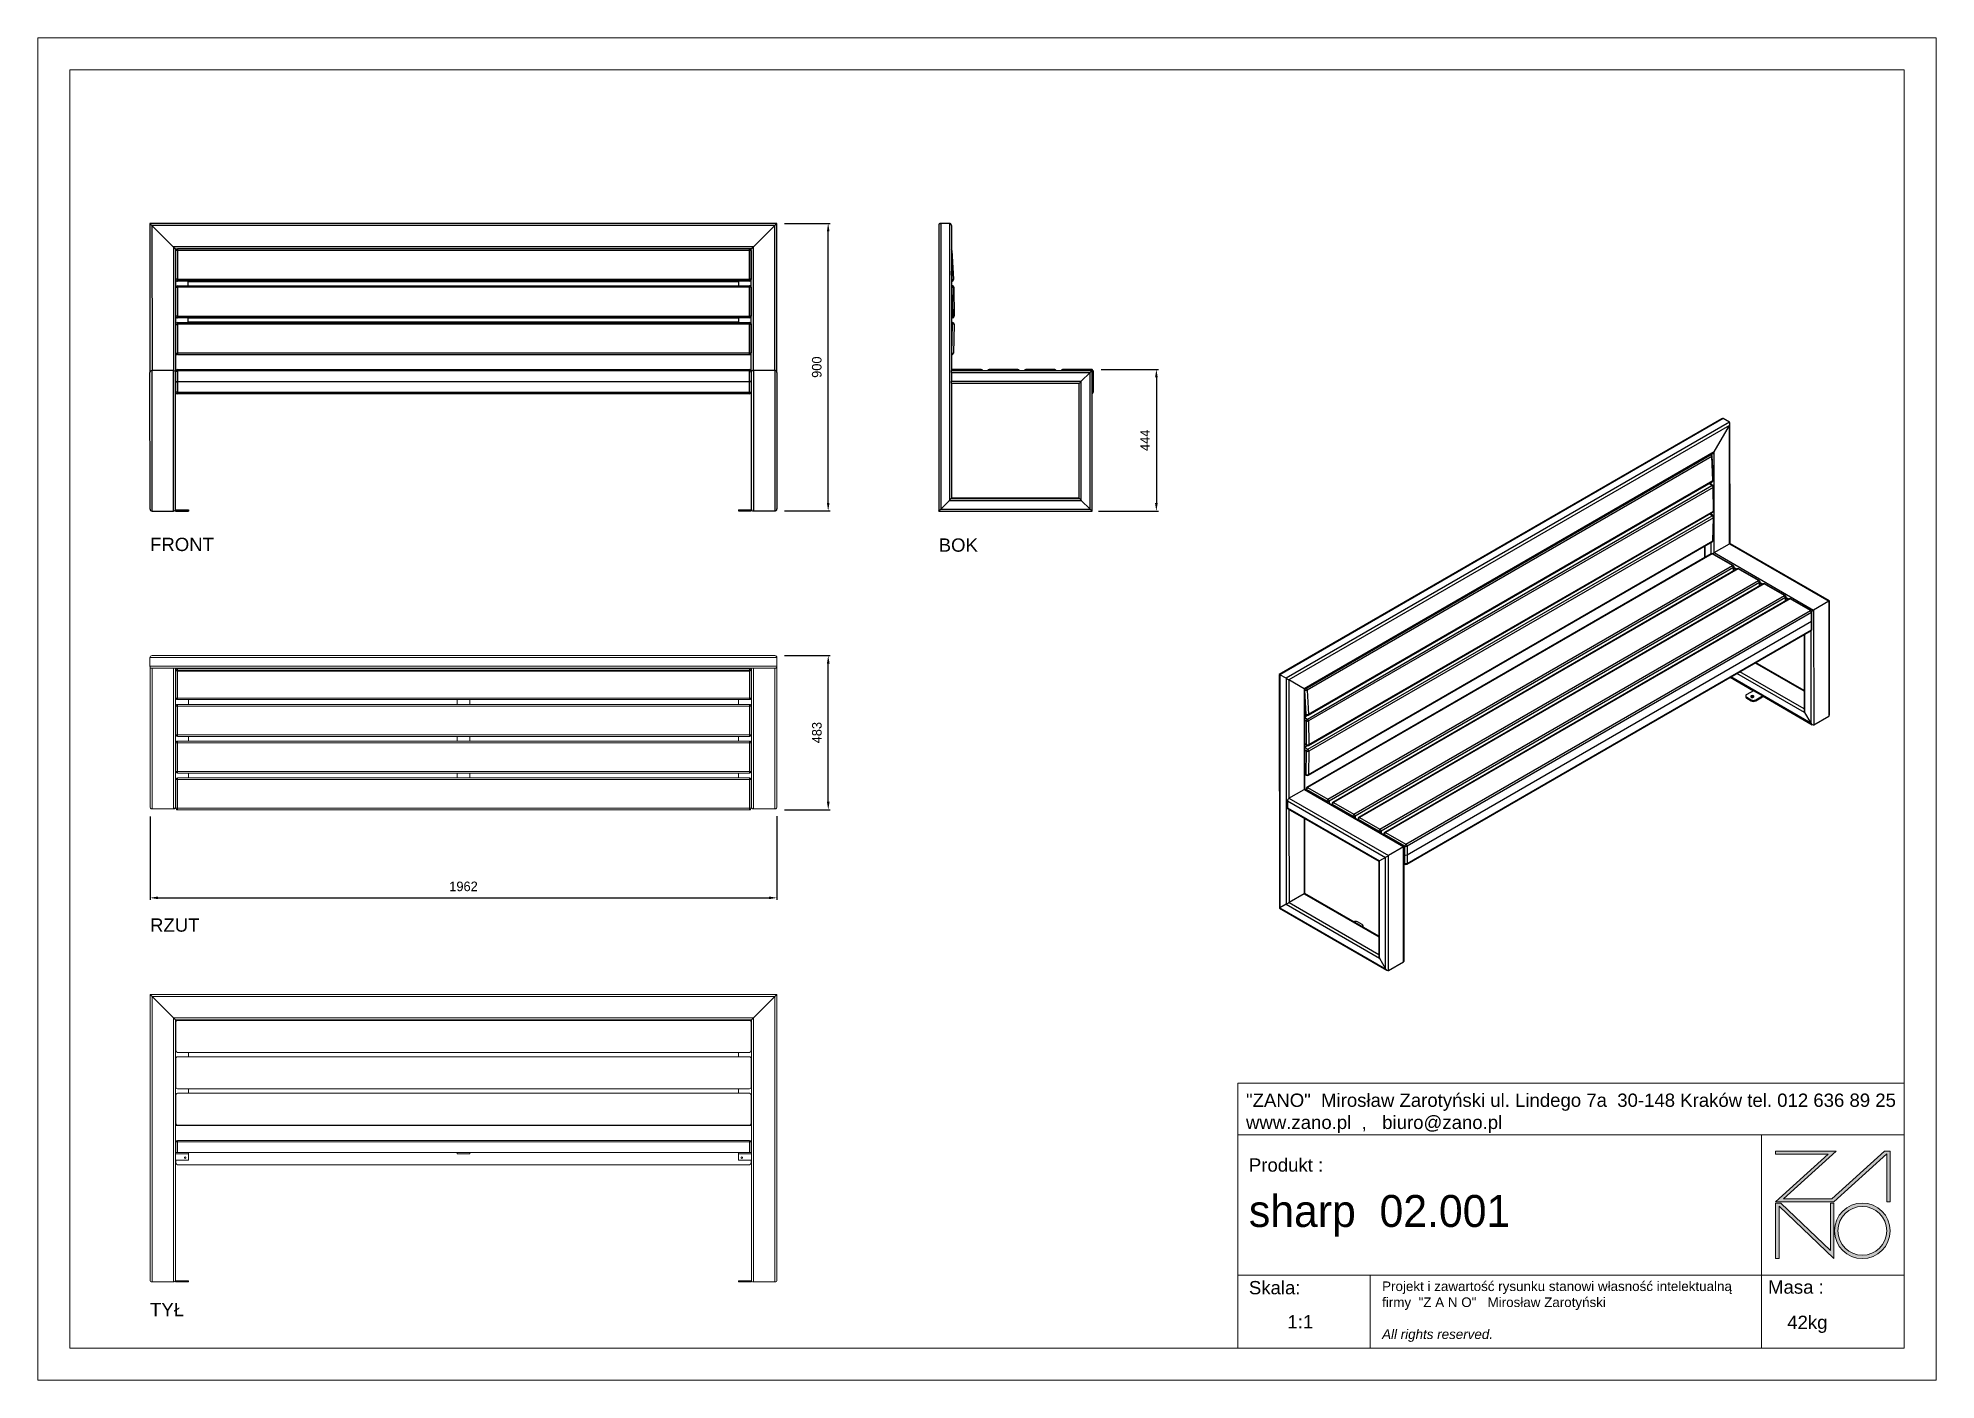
# Model space of a CAD drawing. Header units: millimetres. Extents: x 5346 to 11286, y -7512 to -3312.
import ezdxf

# ---------------------------------------------------------------- set-up
doc = ezdxf.new("R2010")
doc.units = ezdxf.units.MM
doc.header["$PDSIZE"] = -1
doc.layers.add('tabelka', color=155, linetype='Continuous')
doc.layers.add('WYMIAR', color=96, linetype='Continuous')
doc.dimstyles.new('1-1', dxfattribs={"dimtxt": 30, "dimasz": 25, "dimexe": 6.25, "dimexo": 30, "dimgap": 20.625, "dimtad": 1, "dimdec": 1, "dimtxsty": 'Standard', "dimcen": 0, "dimclrd": 2, "dimclre": 2, "dimclrt": 2, "dimadec": 0, "dimazin": 0, "dimtfac": 1, "dimtdec": 1, "dimtmove": 0, "dimatfit": 3, "dimfxl": 0, "dimarcsym": 0})

msp = doc.modelspace()

# ---------------------------------------------------------------- texts
at = {"layer": 'WYMIAR', "char_height": 41.5951, "width": 196.5247, "attachment_point": 1}
for s, insert in [('{\\f@Arial Unicode MS|b0|i0|c238|p34;FRONT}', (5696.63, -4876.52)), ('{\\f@Arial Unicode MS|b0|i0|c238|p34;BOK}', (8164.73, -4878.63)), ('{\\f@Arial Unicode MS|b0|i0|c238|p34;RZUT}', (5696.62, -6067.87)), ('{\\f@Arial Unicode MS|b0|i0|c238|p34;TYŁ}', (5696.63, -7271.17))]:
    msp.add_mtext(s, dxfattribs=dict(at, insert=insert))

# ---------------------------------------------------------------- blocks, each defined once
blk = doc.blocks.new('zano')
at = {"layer": 'Defpoints', "lineweight": 5}
for points in [[(6270.2, 3716.2), (6270.2, 3707.4), (6434.8, 3707.4), (6270.2, 3558.4), (6452.4, 3558.4), (6617.9, 3708.2), (6617.9, 3558.4), (6628.6, 3558.4), (6628.6, 3716.2), (6610.7, 3716.2), (6446.1, 3567.2), (6295.4, 3567.2), (6459.9, 3716.2), (6270.2, 3716.2), (6270.2, 3707.4)], [(6270.2, 3554.4), (6286.2, 3554.4), (6441.7, 3405.6), (6441.7, 3554.4), (6452.4, 3554.4), (6452.4, 3380.5), (6281, 3544.6), (6281, 3380.5), (6270.2, 3380.5)]]:
    blk.add_hatch(color=251, dxfattribs=at).paths.add_polyline_path(points)
h = blk.add_hatch(color=251, dxfattribs=at)
h.paths.add_polyline_path([(6454.7, 3467.4, 1), (6628.6, 3467.4, 1)])
h.paths.add_polyline_path([(6617.9, 3467.4, -1), (6465.4, 3467.4, -1)], flags=16)
at = {"layer": 'Defpoints', "color": 251, "lineweight": 5}
blk.add_lwpolyline([(6434.8, 3707.4), (6270.2, 3558.4), (6452.4, 3558.4), (6617.9, 3708.2), (6617.9, 3558.4), (6628.6, 3558.4), (6628.6, 3716.2), (6610.7, 3716.2), (6446.1, 3567.2), (6295.4, 3567.2), (6459.9, 3716.2), (6270.2, 3716.2), (6270.2, 3707.4), (6432.1, 3707.4)], dxfattribs=at)
for points in [[(6270.2, 3716.2), (6270.2, 3707.4), (6434.8, 3707.4), (6270.2, 3558.4), (6452.4, 3558.4), (6617.9, 3708.2), (6617.9, 3558.4), (6628.6, 3558.4), (6628.6, 3716.2), (6610.7, 3716.2), (6446.1, 3567.2), (6295.4, 3567.2), (6459.9, 3716.2), (6270.2, 3716.2), (6270.2, 3707.4)], [(6270.2, 3554.4), (6286.2, 3554.4), (6441.7, 3405.6), (6441.7, 3554.4), (6452.4, 3554.4), (6452.4, 3380.5), (6281, 3544.6), (6281, 3380.5), (6270.2, 3380.5)]]:
    blk.add_lwpolyline(points, close=True, dxfattribs=at)
for radius in [87, 76.3]:
    blk.add_circle((6541.7, 3467.4), radius, dxfattribs=at)
blk = doc.blocks.new('TABELA')
at = {"layer": 'tabelka', "lineweight": 5}
for p, q in [((4587.4, 3929.4), (6672.4, 3929.4)), ((4587.4, 3767.6), (4587.4, 3929.4)), ((4587.4, 3929.4), (6672.4, 3929.4)), ((6226.5, 3767.6), (6226.5, 3329)), ((4587.4, 3329), (6672.4, 3329)), ((5001.6, 3329), (5001.6, 3100.4)), ((6226.5, 3329), (6226.5, 3100.4))]:
    blk.add_line(p, q, dxfattribs=at)
blk.add_lwpolyline([(4587.4, 3767.6), (6672.4, 3767.6), (6672.4, 3100.4), (4587.4, 3100.4)], close=True, dxfattribs=at)
blk.add_blockref('zano', (0, 0))
at = {"layer": 'tabelka', "lineweight": 5, "attachment_point": 1}
for s, insert, char_height, width in [('{\\fArial|b0|i0|c238|p34;"ZANO"  Mirosław Zarotyński ul. Lindego 7a  30-148 Kraków tel. 012 636 89 25\\Pwww.zano.pl  ,   biuro@zano.pl}', (4613, 3896.9), 41.595, 2040.38), ('{\\fArial|b0|i0|c238|p34;Produkt : }', (4622, 3694.1), 41.595, 265.273), ('{\\fDokChampa|b0|i0|c0|p34;sharp  02.001}', (4622, 3579.5), 100, 1084.274), ('{\\fArial|b0|i0|c238|p34;Skala: }', (4622, 3310.3), 41.595, 191.675), ('{\\fArial|b0|i0|c238|p34;Masa :}', (6246.7, 3312.2), 41.595, 200.457), ('{\\fArial|b0|i0|c238|p34;1:1}', (4742.5, 3203.5), 41.595, 42.482), ('{\\fArial|b0|i0|c238|p34;42kg}', (6306.7, 3201.8), 41.595, 42.482)]:
    blk.add_mtext(s, dxfattribs=dict(at, insert=insert, char_height=char_height, width=width))
at = {"layer": 'tabelka', "color": 1, "lineweight": 5, "insert": (5038.9, 3308.9), "char_height": 30, "width": 1186.12, "attachment_point": 1}
blk.add_mtext('{\\fArial|b0|i0|c0|p34;Projekt i zawartość rysunku stanowi własność intelektualną firmy \\fArial|b0|i0|c238|p34; "Z A N O"   Mirosław Zarotyński\\fArial|b0|i1|c238|p34;\\P\\PAll rights reserved.}', dxfattribs=at)
blk = doc.blocks.new('*D8')
at = {"layer": 'Defpoints', "color": 0}
for p in [(7652, -3892.7), (7818.9, -3892.7), (7652, -4792.7)]:
    blk.add_point(p, dxfattribs=at)
at = {"layer": 'WYMIAR', "color": 2, "lineweight": -2}
for p, q in [((7682, -3892.7), (7825.2, -3892.7)), ((7818.9, -4767.7), (7818.9, -3917.7)), ((7682, -4792.7), (7825.2, -4792.7))]:
    blk.add_line(p, q, dxfattribs=at)
at = {"layer": 'WYMIAR', "color": 2}
for points in [[(7814.8, -3917.7), (7823.1, -3917.7), (7818.9, -3892.7)], [(7814.8, -4767.7), (7823.1, -4767.7), (7818.9, -4792.7)]]:
    blk.add_solid(points, dxfattribs=at)
at = {"layer": 'WYMIAR', "color": 2, "insert": (7783.3, -4342.7), "char_height": 30, "attachment_point": 5, "rotation": 90}
blk.add_mtext('900', dxfattribs=at)
blk = doc.blocks.new('*D9')
at = {"layer": 'Defpoints', "color": 0}
for p in [(8642.7, -4349.7), (8634.6, -4793.3), (8846, -4793.3)]:
    blk.add_point(p, dxfattribs=at)
at = {"layer": 'WYMIAR', "color": 2, "lineweight": -2}
for p, q in [((8672.7, -4349.7), (8852.3, -4349.7)), ((8846, -4374.7), (8846, -4768.3)), ((8664.6, -4793.3), (8852.3, -4793.3))]:
    blk.add_line(p, q, dxfattribs=at)
at = {"layer": 'WYMIAR', "color": 2}
for points in [[(8841.8, -4374.7), (8850.2, -4374.7), (8846, -4349.7)], [(8841.8, -4768.3), (8850.2, -4768.3), (8846, -4793.3)]]:
    blk.add_solid(points, dxfattribs=at)
at = {"layer": 'WYMIAR', "color": 2, "insert": (8810.4, -4571.5), "char_height": 30, "attachment_point": 5, "rotation": 90}
blk.add_mtext('444', dxfattribs=at)
blk = doc.blocks.new('*D10')
at = {"layer": 'Defpoints', "color": 0}
for p in [(7652.1, -5245.1), (7819.2, -5245.1), (7652.2, -5727.9)]:
    blk.add_point(p, dxfattribs=at)
at = {"layer": 'WYMIAR', "color": 2, "lineweight": -2}
for p, q in [((7682.1, -5245.1), (7825.4, -5245.1)), ((7819.2, -5702.9), (7819.2, -5270.1)), ((7682.2, -5727.9), (7825.4, -5727.9))]:
    blk.add_line(p, q, dxfattribs=at)
at = {"layer": 'WYMIAR', "color": 2}
for points in [[(7815, -5270.1), (7823.3, -5270.1), (7819.2, -5245.1)], [(7815, -5702.9), (7823.3, -5702.9), (7819.2, -5727.9)]]:
    blk.add_solid(points, dxfattribs=at)
at = {"layer": 'WYMIAR', "color": 2, "insert": (7783.6, -5486.5), "char_height": 30, "attachment_point": 5, "rotation": 90}
blk.add_mtext('483', dxfattribs=at)
blk = doc.blocks.new('*D11')
at = {"layer": 'Defpoints', "color": 0}
for p in [(5696.6, -5718.7), (7658.7, -5718.2), (7658.7, -6003.4)]:
    blk.add_point(p, dxfattribs=at)
at = {"layer": 'WYMIAR', "color": 2, "lineweight": -2}
for p, q in [((5696.6, -5748.7), (5696.6, -6009.7)), ((7658.7, -5748.2), (7658.7, -6009.7)), ((5721.6, -6003.4), (7633.7, -6003.4))]:
    blk.add_line(p, q, dxfattribs=at)
at = {"layer": 'WYMIAR', "color": 2}
for points in [[(5721.6, -5999.3), (5721.6, -6007.6), (5696.6, -6003.4)], [(7633.7, -5999.3), (7633.7, -6007.6), (7658.7, -6003.4)]]:
    blk.add_solid(points, dxfattribs=at)
at = {"layer": 'WYMIAR', "color": 2, "insert": (6677.7, -5967.8), "char_height": 30, "attachment_point": 5}
blk.add_mtext('1962', dxfattribs=at)
blk = doc.blocks.new('front')
for p, q in [((7658.4, -3892.7), (5696.4, -3892.7)), ((5696.4, -3893.3), (5696.5, -4359.7)), ((7652, -3899.1), (5702.8, -3899.1)), ((5770, -3966.8), (5702.8, -3899.7)), ((5702.8, -3899.7), (5702.9, -4353.3)), ((7584.8, -3966.3), (7652, -3899.1)), ((7652, -4352.7), (7652, -3899.1)), ((7658.4, -4359.1), (7658.4, -3892.7)), ((7584.8, -3966.3), (5770, -3966.3)), ((5770, -3966.8), (5770.1, -4353.2)), ((5782.1, -3973.2), (5776.4, -3973.2)), ((5776.4, -3973.2), (5776.5, -4359.6)), ((5777.4, -4068.1), (5777.4, -3978.2)), ((7572.4, -3972.7), (5782.4, -3972.7)), ((7572.4, -3977.4), (5782.4, -3977.4)), ((5782.4, -3978), (5782.4, -4067.8)), ((7572.4, -4067.3), (7572.4, -3977.4)), ((7578.4, -3972.7), (7572.7, -3972.7)), ((7577.4, -3977.7), (7577.4, -4067.6)), ((7578.4, -4359.1), (7578.4, -3972.7)), ((7584.8, -4352.7), (7584.8, -3966.3)), ((5777.4, -4068.9), (5777.4, -4068.1)), ((5777.5, -4183.3), (5777.4, -4093.3)), ((5782.4, -4067.3), (7572.4, -4067.3)), ((7572.4, -4072.6), (5782.4, -4072.6)), ((5782.4, -4073.1), (5782.4, -4073.9)), ((5817.4, -4073.9), (5782.4, -4073.9)), ((5782.4, -4087.8), (7572.4, -4087.8)), ((7572.4, -4092.7), (5782.4, -4092.7)), ((5782.4, -4093.2), (5782.5, -4183.2)), ((5816.4, -4088.3), (5816.4, -4073.9)), ((5816.4, -4074.2), (5817.4, -4074.2)), ((5816.4, -4074.4), (7538.4, -4074.4)), ((5817.4, -4074.2), (5817.4, -4073.9)), ((7572.4, -4073.4), (7537.4, -4073.4)), ((7537.4, -4073.4), (7537.4, -4073.7)), ((7537.4, -4073.7), (7538.4, -4073.7)), ((7538.4, -4073.4), (7538.4, -4087.8)), ((7572.4, -4073.4), (7572.4, -4072.6)), ((7572.4, -4182.7), (7572.4, -4092.7)), ((7577.4, -4067.6), (7577.4, -4068.4)), ((7577.4, -4092.8), (7577.4, -4182.8)), ((5777.5, -4183.5), (5777.5, -4183.3)), ((5777.5, -4208.5), (5777.5, -4208.1)), ((5777.5, -4298.5), (5777.5, -4208.5)), ((5782.4, -4182.7), (7572.4, -4182.7)), ((7572.4, -4187.8), (5782.4, -4187.8)), ((5782.4, -4203), (7572.4, -4203)), ((7572.4, -4208.1), (5782.4, -4208.1)), ((5782.5, -4188.3), (5782.5, -4188.5)), ((5817.5, -4188.5), (5782.5, -4188.5)), ((5782.5, -4203.1), (5782.5, -4203.5)), ((5782.5, -4203.1), (5817.5, -4203.1)), ((5782.5, -4208.7), (5782.5, -4298.6)), ((5816.4, -4188.3), (7538.4, -4188.3)), ((7538.4, -4202.1), (5816.4, -4202.1)), ((5816.5, -4203.1), (5816.5, -4188.5)), ((5816.5, -4188.6), (5817.5, -4188.6)), ((5817.5, -4203), (5816.5, -4203)), ((5817.5, -4188.6), (5817.5, -4188.5)), ((5817.5, -4203.1), (5817.5, -4203)), ((7572.4, -4188), (7537.4, -4188)), ((7537.4, -4188), (7537.4, -4188.1)), ((7537.4, -4188.1), (7538.4, -4188.1)), ((7537.4, -4202.4), (7537.4, -4202.6)), ((7538.4, -4202.4), (7537.4, -4202.4)), ((7537.4, -4202.6), (7572.4, -4202.6)), ((7538.4, -4188), (7538.4, -4202.6)), ((7572.4, -4188), (7572.4, -4187.8)), ((7572.4, -4203), (7572.4, -4202.6)), ((7572.4, -4298.1), (7572.4, -4208.1)), ((7577.4, -4182.8), (7577.4, -4183)), ((7577.4, -4207.6), (7577.4, -4208)), ((7577.4, -4208), (7577.4, -4298)), ((5776.5, -4303.2), (5781, -4303.2)), ((5782.4, -4298.1), (7572.4, -4298.1)), ((5782.4, -4303), (7572.4, -4303)), ((5782.5, -4303.5), (5782.5, -4303.5)), ((7572.4, -4302.9), (7572.4, -4303)), ((7573.9, -4302.7), (7578.4, -4302.7)), ((5696.6, -4786.9), (5696.5, -4359.7)), ((5770.1, -4353.2), (5702.9, -4353.3)), ((5703, -4793.3), (5702.9, -4353.3)), ((5770.2, -4793.2), (5770.1, -4353.2)), ((5776.6, -4786.8), (5776.5, -4359.6)), ((5776.5, -4388.2), (5777.5, -4388.2)), ((5777.5, -4388.2), (5777.5, -4355.2)), ((5777.5, -4421.2), (5777.5, -4388.2)), ((5782.4, -4349.7), (7572.4, -4349.7)), ((7572.4, -4354.7), (5782.4, -4354.7)), ((5782.4, -4387.7), (7572.4, -4387.7)), ((5782.5, -4355.2), (5782.5, -4388.2)), ((5782.5, -4388.2), (5782.5, -4421.2)), ((7572.4, -4387.7), (7572.4, -4354.7)), ((7572.4, -4420.7), (7572.4, -4387.7)), ((7577.4, -4354.7), (7577.4, -4387.7)), ((7577.4, -4387.7), (7577.4, -4420.7)), ((7578.4, -4387.7), (7577.4, -4387.7)), ((7578.4, -4359.1), (7578.4, -4786.3)), ((7584.8, -4352.7), (7584.8, -4792.7)), ((7652, -4352.7), (7584.8, -4352.7)), ((7652, -4352.7), (7652, -4792.7)), ((7658.4, -4359.1), (7658.4, -4786.3)), ((5777.5, -4412.2), (5776.5, -4412.2)), ((5782.4, -4420.7), (7572.4, -4420.7)), ((7572.4, -4425.7), (5782.4, -4425.7)), ((7577.4, -4411.7), (7578.4, -4411.7)), ((5703, -4793.3), (5770.2, -4793.2)), ((5776.6, -4789.2), (5776.6, -4793.2)), ((5776.6, -4789.2), (5806.6, -4789.2)), ((5776.6, -4793.2), (5806.6, -4793.2)), ((5806.6, -4789.2), (5806.6, -4793.2)), ((5816.6, -4789.2), (5816.6, -4793.2)), ((7538.4, -4788.7), (7538.4, -4792.7)), ((7548.4, -4788.7), (7548.4, -4792.7)), ((7548.4, -4788.7), (7578.4, -4788.7)), ((7548.4, -4792.7), (7578.4, -4792.7)), ((7578.4, -4788.7), (7578.4, -4792.7)), ((7584.8, -4792.7), (7652, -4792.7))]:
    blk.add_line(p, q)
at = {"flags": 128}
for points in [[(5702.8, -3899.7), (5701.5, -3898.4), (5700.3, -3897.2), (5699.2, -3896.1), (5698.3, -3895.1), (5697.5, -3894.3), (5696.9, -3893.8), (5696.5, -3893.4), (5696.4, -3893.3)], [(5696.4, -3893.3), (5696.5, -3893.4), (5696.9, -3893.8), (5697.5, -3894.3), (5698.3, -3895.1), (5699.2, -3896.1), (5700.3, -3897.2), (5701.5, -3898.4), (5702.8, -3899.7)], [(7652, -3899.1), (7653.1, -3898), (7654.2, -3896.9), (7655.2, -3895.9), (7656.1, -3895), (7656.9, -3894.2), (7657.5, -3893.6), (7658, -3893.1), (7658.3, -3892.8), (7658.4, -3892.7)], [(7658.4, -3892.7), (7658.3, -3892.8), (7657.9, -3893.2), (7657.3, -3893.8), (7656.5, -3894.6), (7655.5, -3895.6), (7654.4, -3896.7), (7653.2, -3897.9), (7652, -3899.1)], [(5776.4, -3973.2), (5776.3, -3973.1), (5776, -3972.9), (5775.5, -3972.4), (5774.9, -3971.7), (5774.1, -3971), (5773.2, -3970), (5772.2, -3969), (5771.1, -3968), (5770, -3966.8)], [(5770, -3966.8), (5771.1, -3968), (5772.2, -3969), (5773.2, -3970), (5774.1, -3971), (5774.9, -3971.7), (5775.5, -3972.4), (5776, -3972.9), (5776.3, -3973.1), (5776.4, -3973.2)], [(5782.4, -3973.2), (5782.4, -3973.3), (5782.4, -3973.5), (5782.4, -3973.9), (5782.4, -3974.5), (5782.4, -3975.2), (5782.4, -3976.1), (5782.4, -3977), (5782.4, -3978)], [(7572.4, -3977.4), (7572.4, -3976.5), (7572.4, -3975.5), (7572.4, -3974.7), (7572.4, -3974), (7572.4, -3973.4), (7572.4, -3973), (7572.4, -3972.8), (7572.4, -3972.7)], [(7578.4, -3972.7), (7578.5, -3972.6), (7578.8, -3972.3), (7579.2, -3971.9), (7579.9, -3971.2), (7580.7, -3970.4), (7581.6, -3969.5), (7582.6, -3968.5), (7583.7, -3967.4), (7584.8, -3966.3)], [(7584.8, -3966.3), (7583.5, -3967.6), (7582.3, -3968.8), (7581.2, -3969.9), (7580.3, -3970.8), (7579.5, -3971.6), (7578.9, -3972.2), (7578.5, -3972.6), (7578.4, -3972.7)], [(5782.4, -4067.8), (5782.4, -4068.8), (5782.4, -4069.7), (5782.4, -4070.6), (5782.4, -4071.4), (5782.4, -4072.1), (5782.4, -4072.6), (5782.4, -4072.9), (5782.4, -4073.1)], [(5782.4, -4088.3), (5782.4, -4088.4), (5782.4, -4088.7), (5782.4, -4089.1), (5782.4, -4089.7), (5782.4, -4090.5), (5782.4, -4091.3), (5782.4, -4092.3), (5782.4, -4093.2)], [(7572.4, -4072.6), (7572.4, -4072.4), (7572.4, -4072.1), (7572.4, -4071.6), (7572.4, -4070.9), (7572.4, -4070.1), (7572.4, -4069.2), (7572.4, -4068.3), (7572.4, -4067.3)], [(7572.4, -4092.7), (7572.4, -4091.7), (7572.4, -4090.8), (7572.4, -4089.9), (7572.4, -4089.2), (7572.4, -4088.6), (7572.4, -4088.1), (7572.4, -4087.9), (7572.4, -4087.8)], [(5782.5, -4183.2), (5782.5, -4184.2), (5782.5, -4185.1), (5782.5, -4186), (5782.5, -4186.8), (5782.5, -4187.4), (5782.5, -4187.9), (5782.5, -4188.2), (5782.5, -4188.3)], [(5782.5, -4203.5), (5782.5, -4203.6), (5782.5, -4203.9), (5782.5, -4204.4), (5782.5, -4205.1), (5782.5, -4205.9), (5782.5, -4206.7), (5782.5, -4207.7), (5782.5, -4208.7)], [(7572.4, -4187.8), (7572.4, -4187.6), (7572.4, -4187.3), (7572.4, -4186.9), (7572.4, -4186.2), (7572.4, -4185.5), (7572.4, -4184.6), (7572.4, -4183.7), (7572.4, -4182.7)], [(7572.4, -4208.1), (7572.4, -4207.1), (7572.4, -4206.2), (7572.4, -4205.3), (7572.4, -4204.5), (7572.4, -4203.9), (7572.4, -4203.4), (7572.4, -4203.1), (7572.4, -4203)], [(5782.5, -4298.6), (5782.5, -4299.6), (5782.5, -4300.5), (5782.5, -4301.4), (5782.5, -4302.1), (5782.5, -4302.7), (5782.5, -4303.2), (5782.5, -4303.4), (5782.5, -4303.5)], [(7572.4, -4303), (7572.4, -4302.9), (7572.4, -4302.6), (7572.4, -4302.2), (7572.4, -4301.6), (7572.4, -4300.8), (7572.4, -4300), (7572.4, -4299.1), (7572.4, -4298.1)], [(5777.5, -4355.2), (5777.6, -4355.2), (5777.9, -4355.2), (5778.4, -4355.2), (5779, -4355.2), (5779.7, -4355.2), (5780.6, -4355.2), (5781.5, -4355.2), (5782.5, -4355.2)], [(5777.5, -4388.2), (5777.6, -4388.2), (5777.9, -4388.2), (5778.4, -4388.2), (5779, -4388.2), (5779.7, -4388.2), (5780.6, -4388.2), (5781.5, -4388.2), (5782.5, -4388.2)], [(5782.5, -4388.2), (5781.5, -4388.2), (5780.6, -4388.2), (5779.7, -4388.2), (5779, -4388.2), (5778.4, -4388.2), (5777.9, -4388.2), (5777.6, -4388.2), (5777.5, -4388.2)], [(5782.5, -4355.2), (5782.5, -4354.3), (5782.5, -4353.3), (5782.5, -4352.5), (5782.5, -4351.7), (5782.5, -4351.1), (5782.5, -4350.6), (5782.5, -4350.3), (5782.5, -4350.2)], [(7572.4, -4349.7), (7572.4, -4349.8), (7572.4, -4350.1), (7572.4, -4350.6), (7572.4, -4351.2), (7572.4, -4351.9), (7572.4, -4352.8), (7572.4, -4353.7), (7572.4, -4354.7)], [(7572.4, -4354.7), (7573.4, -4354.7), (7574.3, -4354.7), (7575.2, -4354.7), (7575.9, -4354.7), (7576.5, -4354.7), (7577, -4354.7), (7577.3, -4354.7), (7577.4, -4354.7)], [(7572.4, -4387.7), (7573.4, -4387.7), (7574.3, -4387.7), (7575.2, -4387.7), (7575.9, -4387.7), (7576.5, -4387.7), (7577, -4387.7), (7577.3, -4387.7), (7577.4, -4387.7)], [(7577.4, -4387.7), (7577.3, -4387.7), (7577, -4387.7), (7576.5, -4387.7), (7575.9, -4387.7), (7575.2, -4387.7), (7574.3, -4387.7), (7573.4, -4387.7), (7572.4, -4387.7)], [(5782.5, -4421.2), (5781.6, -4421.2), (5780.6, -4421.2), (5779.7, -4421.2), (5779, -4421.2), (5778.4, -4421.2), (5777.9, -4421.2), (5777.6, -4421.2), (5777.5, -4421.2)], [(5782.5, -4421.2), (5782.5, -4422.2), (5782.5, -4423.2), (5782.5, -4424), (5782.5, -4424.8), (5782.5, -4425.4), (5782.5, -4425.9), (5782.5, -4426.1), (5782.5, -4426.2)], [(7572.4, -4420.7), (7573.4, -4420.7), (7574.3, -4420.7), (7575.2, -4420.7), (7575.9, -4420.7), (7576.5, -4420.7), (7577, -4420.7), (7577.3, -4420.7), (7577.4, -4420.7)], [(7572.4, -4420.7), (7572.4, -4421.7), (7572.4, -4422.6), (7572.4, -4423.5), (7572.4, -4424.2), (7572.4, -4424.9), (7572.4, -4425.3), (7572.4, -4425.6), (7572.4, -4425.7)], [(5806.6, -4789.2), (5808.6, -4789.2), (5810.5, -4789.2), (5812.2, -4789.2), (5813.7, -4789.2), (5814.9, -4789.2), (5815.9, -4789.2), (5816.4, -4789.2), (5816.6, -4789.2)], [(5806.6, -4793.2), (5808.6, -4793.2), (5810.5, -4793.2), (5812.2, -4793.2), (5813.7, -4793.2), (5814.9, -4793.2), (5815.9, -4793.2), (5816.4, -4793.2), (5816.6, -4793.2)], [(7538.4, -4788.7), (7538.6, -4788.7), (7539.1, -4788.7), (7540.1, -4788.7), (7541.3, -4788.7), (7542.8, -4788.7), (7544.6, -4788.7), (7546.4, -4788.7), (7548.4, -4788.7)], [(7538.4, -4792.7), (7538.6, -4792.7), (7539.1, -4792.7), (7540.1, -4792.7), (7541.3, -4792.7), (7542.8, -4792.7), (7544.6, -4792.7), (7546.4, -4792.7), (7548.4, -4792.7)]]:
    blk.add_lwpolyline(points, dxfattribs=at)
for centre, radius, start, end in [((5782.4, -3978.2), 5, 90.01622, 180.01622), ((5781.2, -4000.1), 22.2, 86.79396, 99.76966), ((7572.4, -3977.7), 5, 0, 90), ((7573.6, -3999.5), 22.2, 80.24594, 93.22368), ((5781.2, -4089.9), 22.2, 86.79446, 99.76916), ((5782.4, -4068.1), 5, 180.06159, 270.06419), ((5782.4, -4068.9), 5, 180.06227, 270.06283), ((5782.4, -4093.3), 5, 90.01336, 180.01192), ((5781.2, -4176.5), 83.3, 89.15626, 92.59623), ((7573.6, -4089.4), 22.2, 80.24639, 93.22323), ((7572.4, -4067.6), 5, 269.95238, 359.95435), ((7572.4, -4068.4), 5, 269.95374, 359.95367), ((7572.4, -4092.8), 5, 0.00193, 90.00457), ((7573.6, -4175.9), 83.2, 87.41715, 90.86211), ((5781.2, -4266.6), 83.4, 89.1573, 92.59521), ((5782.5, -4183.3), 5, 180.01815, 270.02079), ((5782.5, -4183.5), 5, 180.01912, 270.01982), ((5782.5, -4208.1), 5, 90.00528, 180.00633), ((5782.5, -4208.5), 5, 90.00489, 180.00672), ((5781.2, -4162.3), 46.4, 265.37446, 271.55952), ((7573.6, -4265.9), 83.2, 87.41721, 90.86209), ((7572.4, -4182.8), 5, 269.99861, 359.99491), ((7572.4, -4183), 5, 269.99675, 359.99745), ((7572.4, -4207.6), 5, 0.01172, 90.00913), ((7572.4, -4208), 5, 0.01228, 90.00856), ((7573.6, -4161.8), 46.4, 268.45782, 274.63993), ((5782.5, -4298.5), 5, 180.01622, 270.01622), ((5781.2, -4252.3), 46.3, 265.37404, 271.56065), ((7572.4, -4298), 5, 270, 0), ((7573.6, -4251.7), 46.4, 268.45671, 274.64111), ((5702.9, -4359.7), 6.4, 90.01622, 180.01622), ((5770.1, -4359.6), 6.4, 0.01622, 90.01622), ((5782.5, -4355.2), 5, 90.01622, 180.01622), ((7572.4, -4354.7), 5, 0, 90), ((7584.8, -4359.1), 6.4, 90, 180), ((7652, -4359.1), 6.4, 0, 90), ((5782.5, -4421.2), 5, 180.01622, 270.01622), ((7572.4, -4420.7), 5, 270, 0), ((5703, -4786.9), 6.4, 180.01622, 270.01622), ((5770.2, -4786.8), 6.4, 270.01622, 0.01622), ((7584.8, -4786.3), 6.4, 180, 270), ((7652, -4786.3), 6.4, 270, 0)]:
    blk.add_arc(centre, radius, start, end)
blk = doc.blocks.new('rzut')
at = {"color": 7, "linetype": 'Continuous', "lineweight": 15}
for p, q in [((7658.5, -5251.5), (5696.5, -5251.5)), ((5696.5, -5278.7), (5696.5, -5251.5)), ((7658.5, -5278.7), (5696.5, -5278.7)), ((5696.6, -5285.1), (5696.6, -5718.7)), ((5696.6, -5285.1), (5702.9, -5285.1)), ((5696.7, -5280.5), (5696.7, -5285.1)), ((7652.1, -5245.1), (5702.9, -5245.1)), ((5770.1, -5245.1), (5702.9, -5245.1)), ((7652.1, -5285.1), (5702.9, -5285.1)), ((5702.9, -5285.1), (5770.1, -5285.1)), ((5703, -5285.1), (5703, -5725.1)), ((5770.1, -5245.1), (5770.3, -5245.1)), ((5770.1, -5285.1), (5770.2, -5285.1)), ((5770.2, -5285.1), (5770.2, -5725.1)), ((5776.6, -5285.1), (5776.6, -5718.7)), ((5776.6, -5285.1), (5776.6, -5691.5)), ((5776.6, -5285.1), (5776.6, -5285.1)), ((5776.7, -5285.1), (5776.7, -5290.1)), ((5777.5, -5286.6), (5777.5, -5285.1)), ((7572.5, -5286.4), (5782.5, -5286.4)), ((5782.5, -5286.4), (5782.5, -5291.6)), ((7572.5, -5291.6), (7572.5, -5286.4)), ((7577.5, -5286.6), (7577.5, -5285.1)), ((7577.6, -5286.3), (7577.6, -5285.1)), ((7577.6, -5288.8), (7577.6, -5285.1)), ((7577.6, -5288.7), (7577.6, -5286.3)), ((7578.6, -5285.1), (7578.6, -5718.7)), ((7652.1, -5245.1), (7584.9, -5245.1)), ((7584.9, -5285.1), (7652.1, -5285.1)), ((7585, -5285.1), (7585, -5725.1)), ((7652.3, -5245.1), (7652.1, -5245.1)), ((7652.2, -5285.1), (7652.1, -5285.1)), ((7652.2, -5285.1), (7652.2, -5725.1)), ((7652.2, -5285.1), (7658.6, -5285.1)), ((7658.7, -5251.5), (7658.5, -5251.5)), ((7658.5, -5278.7), (7658.5, -5251.5)), ((7658.7, -5278.7), (7658.5, -5278.7)), ((7658.6, -5285.1), (7658.6, -5718.7)), ((7658.6, -5285.1), (7658.6, -5691.5)), ((7658.6, -5285.1), (7658.6, -5285.1)), ((7658.7, -5278.7), (7658.7, -5251.5)), ((7658.7, -5718.7), (7658.7, -5251.5)), ((7658.7, -5691.5), (7658.7, -5278.7)), ((5776.6, -5290.1), (5776.6, -5686.1)), ((5776.6, -5290.1), (5777.6, -5290.1)), ((5777.5, -5287.5), (5777.5, -5286.9)), ((5777.5, -5287.6), (5777.6, -5288.9)), ((5777.6, -5378.1), (5777.6, -5289.5)), ((5782.5, -5291.6), (7572.5, -5291.6)), ((5782.5, -5291.6), (7572.5, -5291.6)), ((7572.5, -5292.5), (5782.5, -5292.5)), ((5782.5, -5292.5), (5782.6, -5293.8)), ((5782.6, -5293.8), (7572.6, -5293.8)), ((7572.6, -5293.8), (7572.5, -5292.5)), ((7577.5, -5287.5), (7577.6, -5288.8)), ((7577.6, -5287.5), (7577.6, -5288.1)), ((7577.6, -5288.1), (7577.6, -5378.1)), ((7577.6, -5288.1), (7577.6, -5288.1)), ((7577.6, -5378.1), (7577.6, -5288.1)), ((7577.6, -5289), (7577.6, -5288.7)), ((7578.6, -5290.1), (7577.6, -5290.1)), ((5777.6, -5378.1), (5782.6, -5378.1)), ((5777.6, -5403.1), (5782.6, -5403.1)), ((5777.6, -5493.1), (5777.6, -5403.1)), ((5782.6, -5378.1), (7572.6, -5378.1)), ((7572.6, -5383.1), (5782.6, -5383.1)), ((5782.6, -5398.1), (7572.6, -5398.1)), ((7572.6, -5403.1), (5782.6, -5403.1)), ((5782.6, -5403.1), (5782.6, -5493.1)), ((5816.6, -5383.1), (5816.6, -5398.1)), ((5816.6, -5383.1), (5816.6, -5398.1)), ((6657.6, -5383.1), (6657.6, -5398.1)), ((6697.6, -5383.1), (6697.6, -5398.1)), ((6697.6, -5383.1), (6697.6, -5398.1)), ((7538.6, -5383.1), (7538.6, -5398.1)), ((7572.6, -5378.1), (7577.6, -5378.1)), ((7572.6, -5383.1), (7572.6, -5383.1)), ((7572.6, -5398.1), (7572.6, -5398.1)), ((7572.6, -5403.1), (7577.6, -5403.1)), ((7572.6, -5493.1), (7572.6, -5403.1)), ((7577.6, -5378.1), (7577.6, -5378.1)), ((7577.6, -5403.1), (7577.6, -5493.1)), ((7577.6, -5403.1), (7577.6, -5403.1)), ((7577.6, -5493.1), (7577.6, -5403.1)), ((5777.6, -5493.1), (5782.6, -5493.1)), ((5777.6, -5518.1), (5782.6, -5518.1)), ((5777.6, -5608.1), (5777.6, -5518.1)), ((5782.6, -5493.1), (7572.6, -5493.1)), ((7572.6, -5498.1), (5782.6, -5498.1)), ((5782.6, -5513.1), (7572.6, -5513.1)), ((7572.6, -5518.1), (5782.6, -5518.1)), ((5782.6, -5518.1), (5782.6, -5608.1)), ((5816.6, -5498.1), (5816.6, -5513.1)), ((5816.6, -5498.1), (5816.6, -5513.1)), ((6657.6, -5498.1), (6657.6, -5513.1)), ((6697.6, -5498.1), (6697.6, -5513.1)), ((6697.6, -5498.1), (6697.6, -5513.1)), ((7538.6, -5498.1), (7538.6, -5513.1)), ((7572.6, -5493.1), (7577.6, -5493.1)), ((7572.6, -5498.1), (7572.6, -5498.1)), ((7572.6, -5513.1), (7572.6, -5513.1)), ((7572.6, -5518.1), (7577.6, -5518.1)), ((7572.6, -5608.1), (7572.6, -5518.1)), ((7577.6, -5493.1), (7577.6, -5493.1)), ((7577.6, -5518.1), (7577.6, -5608.1)), ((7577.6, -5518.1), (7577.6, -5518.1)), ((7577.6, -5608.1), (7577.6, -5518.1)), ((5777.6, -5608.1), (5782.6, -5608.1)), ((5777.6, -5633.1), (5782.6, -5633.1)), ((5777.6, -5723.1), (5777.6, -5633.1)), ((5782.6, -5608.1), (7572.6, -5608.1)), ((7572.6, -5613.1), (5782.6, -5613.1)), ((5782.6, -5628.1), (7572.6, -5628.1)), ((7572.6, -5633.1), (5782.6, -5633.1)), ((5782.6, -5633.1), (5782.6, -5723.1)), ((5816.6, -5613.1), (5816.6, -5628.1)), ((5816.6, -5613.1), (5816.6, -5628.1)), ((6657.6, -5613.1), (6657.6, -5628.1)), ((6697.6, -5613.1), (6697.6, -5628.1)), ((6697.6, -5613.1), (6697.6, -5628.1)), ((7538.6, -5613.1), (7538.6, -5628.1)), ((7572.6, -5608.1), (7577.6, -5608.1)), ((7572.6, -5613.1), (7572.6, -5613.1)), ((7572.6, -5628.1), (7572.6, -5628.1)), ((7572.6, -5633.1), (7577.6, -5633.1)), ((7572.6, -5723.1), (7572.6, -5633.1)), ((7577.6, -5608.1), (7577.6, -5608.1)), ((7577.6, -5633.1), (7577.6, -5723.1)), ((7577.6, -5633.1), (7577.6, -5633.1)), ((7577.6, -5723.1), (7577.6, -5633.1)), ((5776.6, -5686.1), (5777.6, -5686.1)), ((5776.6, -5686.1), (5776.6, -5690.1)), ((5776.6, -5690.1), (5777.6, -5690.1)), ((5776.6, -5691.5), (5776.6, -5718.7)), ((5776.7, -5691.5), (5776.6, -5691.5)), ((5776.7, -5690.1), (5776.7, -5718.7)), ((5776.7, -5718.7), (5776.7, -5691.5)), ((7578.6, -5686.1), (7577.6, -5686.1)), ((7577.6, -5723.1), (7577.6, -5690.1)), ((7577.6, -5723.1), (7577.6, -5690.1)), ((7578.6, -5690.1), (7577.6, -5690.1)), ((7658.6, -5691.5), (7658.6, -5718.7)), ((7658.6, -5691.5), (7658.7, -5691.5)), ((7658.7, -5718.7), (7658.7, -5691.5)), ((5770.2, -5725.1), (5703, -5725.1)), ((5770.2, -5725.1), (5770.3, -5725.1)), ((5776.7, -5718.7), (5776.6, -5718.7)), ((5777.6, -5723.1), (5782.6, -5723.1)), ((5782.6, -5723.1), (7572.6, -5723.1)), ((7572.6, -5728.1), (5782.6, -5728.1)), ((7572.6, -5723.1), (7577.6, -5723.1)), ((7572.6, -5728.1), (7572.6, -5728.1)), ((7572.6, -5728.1), (7572.6, -5728.1)), ((7577.6, -5723.1), (7577.6, -5723.1)), ((7577.6, -5723.1), (7577.6, -5723.1)), ((7652.2, -5725.1), (7585, -5725.1)), ((7652.2, -5725.1), (7652.3, -5725.1)), ((7652.2, -5725.1), (7652.3, -5725.1)), ((7658.6, -5718.7), (7658.7, -5718.7))]:
    blk.add_line(p, q, dxfattribs=at)
at = {"color": 8, "linetype": 'Continuous', "lineweight": 15}
for p, q in [((5776.7, -5285.1), (5776.7, -5290.1)), ((7577.5, -5285.1), (7577.5, -5286.6)), ((7577.5, -5285.1), (7577.5, -5287.5)), ((7577.6, -5285.1), (7577.6, -5288.7)), ((5777.6, -5287.5), (5777.5, -5287.5)), ((5782.5, -5291.6), (5782.5, -5291.6)), ((5782.6, -5293.8), (5782.6, -5378.1)), ((7572.5, -5291.6), (7572.5, -5291.6)), ((7572.6, -5378.1), (7572.6, -5293.8)), ((7577.5, -5287.5), (7577.5, -5287.5)), ((7577.6, -5288.1), (7577.6, -5287.6)), ((7577.6, -5288.1), (7577.6, -5288.1)), ((7577.6, -5288.7), (7577.6, -5288.7)), ((5776.7, -5690.1), (5776.7, -5691.5))]:
    blk.add_line(p, q, dxfattribs=at)
at = {"color": 8, "linetype": 'Continuous', "lineweight": 15, "flags": 128}
for points in [[(5782.5, -5285.1), (5782.5, -5285.4), (5782.5, -5286), (5782.5, -5286.3), (5782.5, -5286.4)], [(7572.5, -5286.4), (7572.5, -5286.3), (7572.5, -5286), (7572.5, -5285.4), (7572.5, -5285.1)]]:
    blk.add_lwpolyline(points, dxfattribs=at)
at = {"color": 7, "linetype": 'Continuous', "lineweight": 15, "flags": 128}
for points in [[(5782.6, -5383.1), (5782.6, -5383), (5782.6, -5382.7), (5782.6, -5382.3), (5782.6, -5381.7), (5782.6, -5380.9), (5782.6, -5380), (5782.6, -5379.1), (5782.6, -5378.1)], [(5782.6, -5398.1), (5782.6, -5398.2), (5782.6, -5398.5), (5782.6, -5399), (5782.6, -5399.6), (5782.6, -5400.3), (5782.6, -5401.2), (5782.6, -5402.1), (5782.6, -5403.1)], [(7572.6, -5378.1), (7572.6, -5379.1), (7572.6, -5380), (7572.6, -5380.9), (7572.6, -5381.7), (7572.6, -5382.3), (7572.6, -5382.7), (7572.6, -5383), (7572.6, -5383.1)], [(7572.6, -5403.1), (7572.6, -5402.1), (7572.6, -5401.2), (7572.6, -5400.3), (7572.6, -5399.6), (7572.6, -5399), (7572.6, -5398.5), (7572.6, -5398.2), (7572.6, -5398.1)], [(5782.6, -5498.1), (5782.6, -5498), (5782.6, -5497.7), (5782.6, -5497.3), (5782.6, -5496.7), (5782.6, -5495.9), (5782.6, -5495), (5782.6, -5494.1), (5782.6, -5493.1)], [(5782.6, -5513.1), (5782.6, -5513.2), (5782.6, -5513.5), (5782.6, -5514), (5782.6, -5514.6), (5782.6, -5515.3), (5782.6, -5516.2), (5782.6, -5517.1), (5782.6, -5518.1)], [(7572.6, -5493.1), (7572.6, -5494.1), (7572.6, -5495), (7572.6, -5495.9), (7572.6, -5496.7), (7572.6, -5497.3), (7572.6, -5497.7), (7572.6, -5498), (7572.6, -5498.1)], [(7572.6, -5518.1), (7572.6, -5517.1), (7572.6, -5516.2), (7572.6, -5515.3), (7572.6, -5514.6), (7572.6, -5514), (7572.6, -5513.5), (7572.6, -5513.2), (7572.6, -5513.1)], [(5782.6, -5613.1), (5782.6, -5613), (5782.6, -5612.7), (5782.6, -5612.3), (5782.6, -5611.7), (5782.6, -5610.9), (5782.6, -5610), (5782.6, -5609.1), (5782.6, -5608.1)], [(5782.6, -5628.1), (5782.6, -5628.2), (5782.6, -5628.5), (5782.6, -5629), (5782.6, -5629.6), (5782.6, -5630.3), (5782.6, -5631.2), (5782.6, -5632.1), (5782.6, -5633.1)], [(7572.6, -5608.1), (7572.6, -5609.1), (7572.6, -5610), (7572.6, -5610.9), (7572.6, -5611.7), (7572.6, -5612.3), (7572.6, -5612.7), (7572.6, -5613), (7572.6, -5613.1)], [(7572.6, -5633.1), (7572.6, -5632.1), (7572.6, -5631.2), (7572.6, -5630.3), (7572.6, -5629.6), (7572.6, -5629), (7572.6, -5628.5), (7572.6, -5628.2), (7572.6, -5628.1)], [(5782.6, -5728.1), (5782.6, -5728), (5782.6, -5727.7), (5782.6, -5727.3), (5782.6, -5726.7), (5782.6, -5725.9), (5782.6, -5725), (5782.6, -5724.1), (5782.6, -5723.1)], [(7572.6, -5723.1), (7572.6, -5724.1), (7572.6, -5725), (7572.6, -5725.9), (7572.6, -5726.7), (7572.6, -5727.3), (7572.6, -5727.7), (7572.6, -5728), (7572.6, -5728.1)]]:
    blk.add_lwpolyline(points, dxfattribs=at)
at = {"color": 7, "linetype": 'Continuous', "lineweight": 15}
for centre, start, end in [((5782.5, -5286.6), 180.04465, 270.0473), ((7572.5, -5286.6), 270, 359.99907), ((7572.5, -5286.6), 269.95298, 359.95235), ((5782.5, -5286.6), 180.28389, 270), ((5782.5, -5287.5), 180.00365, 270.00283), ((5782.6, -5288.8), 180.00262, 270.00311), ((7572.5, -5287.5), 269.99717, 359.99635), ((7572.6, -5288.8), 269.99649, 359.99574), ((5782.6, -5378.1), 179.99938, 270.00056), ((5782.6, -5403.1), 89.99939, 180.00066), ((7572.6, -5378.1), 270.00052, 359.99955), ((7572.6, -5378.1), 269.99837, 0.0017), ((7572.6, -5403.1), 0.00042, 89.99954), ((7572.6, -5403.1), 359.99827, 90.00169), ((5782.6, -5493.1), 179.99948, 270.00052), ((5782.6, -5518.1), 89.99948, 180.00052), ((7572.6, -5493.1), 270.00055, 359.99945), ((7572.6, -5493.1), 269.9984, 0.0016), ((7572.6, -5518.1), 0.00055, 89.99945), ((7572.6, -5518.1), 359.9984, 90.0016), ((5782.6, -5608.1), 179.99948, 270.00035), ((5782.6, -5633.1), 89.99965, 180.00035), ((7572.6, -5608.1), 270.00072, 359.99945), ((7572.6, -5608.1), 269.99857, 0.0016), ((7572.6, -5633.1), 0.00072, 89.99928), ((7572.6, -5633.1), 359.99857, 90.00143), ((5782.6, -5723.1), 179.99931, 270.00069), ((7572.6, -5723.1), 269.99824, 0.00176), ((7572.6, -5723.1), 270.00038, 359.99962), ((7572.6, -5723.1), 270.00038, 359.99962)]:
    blk.add_arc(centre, 5, start, end, dxfattribs=at)
at = {"color": 8, "linetype": 'Continuous', "lineweight": 15}
for centre, radius, start, end in [((5782.5, -5281.4), 5, 227.41897, 270.00717), ((7572.5, -5281.4), 5, 269.99317, 312.58001), ((6209.4, -5291.7), 426.9, 179.98788, 180.10984), ((7886.6, -5291.8), 314.1, 179.98194, 180.13331)]:
    blk.add_arc(centre, radius, start, end, dxfattribs=at)
at = {"color": 7, "linetype": 'Continuous', "lineweight": 15}
for centre, major_axis, start_param, end_param in [((5702.9, -5251.5), (6.4, 0), 1.570796, 3.141592), ((5702.9, -5251.5), (6.4, 0), 1.570796, 3.141592), ((5702.9, -5278.7), (6.4, 0), 3.141592, 4.712389), ((5702.9, -5278.7), (6.4, 0), 3.141592, 4.712389), ((7652.1, -5251.5), (0, 6.4), 4.712389, 6.283185), ((7652.1, -5251.5), (0, 6.4), 4.712389, 6.283185), ((7652.1, -5278.7), (0, 6.4), 3.141592, 4.712389), ((7652.1, -5278.7), (0, 6.4), 3.141592, 4.712389), ((7652.3, -5251.5), (4.53, 4.53), 5.497645, 7.068441), ((7652.3, -5251.5), (4.53, 4.53), 5.497645, 7.068441), ((7652.3, -5278.7), (4.53, 4.53), 3.926849, 5.497645), ((7652.3, -5278.7), (4.53, 4.53), 3.926849, 5.497645), ((5770.3, -5691.5), (4.53, -4.53), 0.785539, 0.967127), ((5770.3, -5691.5), (4.53, -4.53), 0.785539, 0.967127), ((7652.3, -5691.5), (4.53, -4.53), 0.785539, 0.967127), ((7652.3, -5691.5), (4.53, -4.53), 0.785539, 0.967127), ((5703, -5718.7), (4.53, 4.53), 2.356052, 3.926849), ((5770.2, -5718.7), (4.53, 4.53), 3.926849, 5.497645), ((5770.3, -5718.7), (4.53, -4.53), 5.497928, 7.068725), ((5770.3, -5718.7), (4.53, -4.53), 5.497928, 7.068725), ((7585, -5718.7), (4.53, 4.53), 2.356052, 3.926849), ((7652.2, -5718.7), (4.53, 4.53), 3.926849, 5.497645), ((7652.3, -5718.7), (4.53, -4.53), 5.497928, 7.068725), ((7652.3, -5718.7), (4.53, -4.53), 5.497928, 7.068725)]:
    blk.add_ellipse(centre, major_axis=major_axis, ratio=0.999717, start_param=start_param, end_param=end_param, dxfattribs=at)
blk = doc.blocks.new('TYL')
at = {"color": 7, "linetype": 'Continuous', "lineweight": 15}
for p, q in [((5696.6, -7199.1), (5696.6, -6305.5)), ((5696.6, -6305.5), (7658.6, -6305.5)), ((5703, -7205.5), (5703, -6311.9)), ((5703, -6311.9), (5770.2, -6379.1)), ((5703, -6311.9), (7652.2, -6311.9)), ((7652.2, -6311.9), (7585, -6379.1)), ((7652.2, -6311.9), (7652.2, -7205.5)), ((7658.6, -6305.5), (7658.6, -7199.1)), ((5770.2, -7205.5), (5770.2, -6379.1)), ((5770.2, -6379.1), (7585, -6379.1)), ((5776.6, -7199.1), (5776.6, -6385.5)), ((5776.6, -6385.5), (7578.6, -6385.5)), ((5776.6, -6385.8), (5816.6, -6385.8)), ((5777.6, -6392.4), (5777.6, -6391.7)), ((5777.6, -6482.2), (5777.6, -6392.4)), ((5782.6, -6386.7), (5782.6, -6387.4)), ((5782.6, -6386.7), (5817.6, -6386.7)), ((5782.6, -6387.4), (7572.6, -6387.4)), ((5816.6, -6385.5), (5816.6, -6385.8)), ((5816.6, -6385.8), (5816.6, -6386.7)), ((5817.6, -6386.4), (5816.6, -6386.4)), ((5817.6, -6386.7), (5817.6, -6386.4)), ((7538.6, -6386.4), (7537.6, -6386.4)), ((7537.6, -6386.4), (7537.6, -6386.7)), ((7537.6, -6386.7), (7572.6, -6386.7)), ((7538.6, -6385.5), (7538.6, -6385.8)), ((7538.6, -6385.8), (7578.6, -6385.8)), ((7538.6, -6386.7), (7538.6, -6385.8)), ((7572.6, -6387.4), (7572.6, -6386.7)), ((7577.6, -6391.7), (7577.6, -6392.4)), ((7577.6, -6392.4), (7577.6, -6482.2)), ((7578.6, -6385.5), (7578.6, -7199.1)), ((7585, -6379.1), (7585, -7205.5)), ((5777.6, -6506.1), (5777.6, -6505.9)), ((5777.6, -6596.1), (5777.6, -6506.1)), ((7572.6, -6487.2), (5782.6, -6487.2)), ((5782.6, -6500.9), (5782.6, -6501.1)), ((5782.6, -6500.9), (5817.6, -6500.9)), ((5782.6, -6501.1), (7572.6, -6501.1)), ((5816.6, -6487.2), (5816.6, -6500.8)), ((7538.6, -6500.6), (5816.6, -6500.6)), ((5817.6, -6500.8), (5816.6, -6500.8)), ((5817.6, -6500.9), (5817.6, -6500.8)), ((7538.6, -6500.8), (7537.6, -6500.8)), ((7537.6, -6500.8), (7537.6, -6500.9)), ((7537.6, -6500.9), (7572.6, -6500.9)), ((7538.6, -6500.9), (7538.6, -6487.2)), ((7572.6, -6501.1), (7572.6, -6500.9)), ((7577.6, -6505.9), (7577.6, -6506.1)), ((7577.6, -6506.1), (7577.6, -6596.1)), ((5777.6, -6709.9), (5777.6, -6619.9)), ((7572.6, -6601.1), (5782.6, -6601.1)), ((5782.6, -6614.9), (7572.6, -6614.9)), ((5816.6, -6601.1), (5816.6, -6614.9)), ((7538.6, -6614.9), (7538.6, -6601.1)), ((7577.6, -6619.9), (7577.6, -6709.9)), ((5777.6, -6710.2), (5777.6, -6709.9)), ((7577.6, -6709.9), (7577.6, -6710.2)), ((5816.6, -6715.3), (5776.6, -6715.3)), ((5816.6, -6715.5), (5776.6, -6715.5)), ((5777.6, -6800.5), (5777.6, -6767.5)), ((7572.6, -6714.9), (5782.6, -6714.9)), ((5782.6, -6714.9), (5782.6, -6715.2)), ((5817.6, -6715.2), (5782.6, -6715.2)), ((5782.6, -6715.8), (7572.6, -6715.8)), ((5782.6, -6715.8), (7572.6, -6715.8)), ((5782.6, -6715.8), (5782.6, -6715.8)), ((5782.6, -6762.5), (7572.6, -6762.5)), ((5782.6, -6767.5), (5782.6, -6800.5)), ((7572.6, -6767.5), (5782.6, -6767.5)), ((5816.6, -6715.3), (5817.6, -6715.3)), ((5816.6, -6715.5), (5816.6, -6715.3)), ((5817.6, -6715.3), (5817.6, -6715.2)), ((7572.6, -6715.2), (7537.6, -6715.2)), ((7537.6, -6715.2), (7537.6, -6715.3)), ((7537.6, -6715.3), (7538.6, -6715.3)), ((7578.6, -6715.3), (7538.6, -6715.3)), ((7538.6, -6715.5), (7538.6, -6715.3)), ((7578.6, -6715.5), (7538.6, -6715.5)), ((7572.6, -6715.2), (7572.6, -6714.9)), ((7572.6, -6715.8), (7572.6, -6715.8)), ((7572.6, -6800.5), (7572.6, -6767.5)), ((7577.6, -6767.5), (7577.6, -6800.5)), ((5776.6, -6800.5), (5777.6, -6800.5)), ((5776.6, -6804.5), (5816.6, -6804.5)), ((5816.6, -6824.5), (5776.6, -6824.5)), ((5777.6, -6824.5), (5777.6, -6833.5)), ((5782.6, -6800.5), (7572.6, -6800.5)), ((5816.6, -6800.5), (5816.6, -6804.5)), ((5816.6, -6804.5), (5816.6, -6824.5)), ((6657.6, -6804.5), (6657.6, -6800.5)), ((6697.6, -6804.5), (6657.6, -6804.5)), ((6697.6, -6804.5), (6697.6, -6800.5)), ((7538.6, -6804.5), (7538.6, -6800.5)), ((7578.6, -6804.5), (7538.6, -6804.5)), ((7538.6, -6804.5), (7538.6, -6824.5)), ((7538.6, -6824.5), (7578.6, -6824.5)), ((7578.6, -6800.5), (7577.6, -6800.5)), ((7577.6, -6824.5), (7577.6, -6833.5)), ((5782.6, -6838.5), (7572.6, -6838.5)), ((5703, -7205.5), (5770.2, -7205.5)), ((5776.6, -7201.5), (5776.6, -7205.5)), ((5776.6, -7201.5), (5806.6, -7201.5)), ((5776.6, -7205.5), (5806.6, -7205.5)), ((5806.6, -7201.5), (5806.6, -7205.5)), ((5816.6, -7201.5), (5816.6, -7205.5)), ((7538.6, -7201.5), (7538.6, -7205.5)), ((7548.6, -7201.5), (7548.6, -7205.5)), ((7548.6, -7201.5), (7578.6, -7201.5)), ((7548.6, -7205.5), (7578.6, -7205.5)), ((7578.6, -7201.5), (7578.6, -7205.5)), ((7652.2, -7205.5), (7585, -7205.5))]:
    blk.add_line(p, q, dxfattribs=at)
at = {"color": 8, "linetype": 'Continuous', "lineweight": 15}
for p, q in [((5782.6, -6715.5), (5782.6, -6715.8)), ((7572.6, -6715.8), (7572.6, -6715.5))]:
    blk.add_line(p, q, dxfattribs=at)
at = {"color": 7, "linetype": 'Continuous', "lineweight": 15, "flags": 128}
for points in [[(5696.6, -6305.5), (5696.7, -6305.6), (5697.1, -6306), (5697.7, -6306.6), (5698.5, -6307.4), (5699.5, -6308.4), (5700.6, -6309.5), (5701.8, -6310.7), (5703, -6311.9)], [(5703, -6311.9), (5701.8, -6310.7), (5700.6, -6309.5), (5699.5, -6308.4), (5698.5, -6307.4), (5697.7, -6306.6), (5697.1, -6306), (5696.7, -6305.6), (5696.6, -6305.5)], [(7658.6, -6305.5), (7658.5, -6305.6), (7658.1, -6306), (7657.5, -6306.6), (7656.7, -6307.4), (7655.8, -6308.4), (7654.7, -6309.5), (7653.5, -6310.7), (7652.2, -6311.9)], [(7652.2, -6311.9), (7653.3, -6310.8), (7654.4, -6309.7), (7655.4, -6308.7), (7656.3, -6307.8), (7657.1, -6307), (7657.8, -6306.4), (7658.2, -6305.9), (7658.5, -6305.6), (7658.6, -6305.5)], [(5770.2, -6379.1), (5771.3, -6380.2), (5772.4, -6381.3), (5773.4, -6382.3), (5774.3, -6383.2), (5775.1, -6384), (5775.8, -6384.7), (5776.2, -6385.1), (5776.5, -6385.4), (5776.6, -6385.5)], [(5776.6, -6385.5), (5776.5, -6385.4), (5776.1, -6385), (5775.5, -6384.4), (5774.7, -6383.6), (5773.8, -6382.7), (5772.7, -6381.6), (5771.5, -6380.4), (5770.2, -6379.1)], [(7585, -6379.1), (7583.8, -6380.4), (7582.6, -6381.6), (7581.5, -6382.7), (7580.5, -6383.6), (7579.7, -6384.4), (7579.1, -6385), (7578.7, -6385.4), (7578.6, -6385.5)], [(7578.6, -6385.5), (7578.7, -6385.4), (7579, -6385.1), (7579.5, -6384.7), (7580.1, -6384), (7580.9, -6383.2), (7581.8, -6382.3), (7582.8, -6381.3), (7583.9, -6380.2), (7585, -6379.1)], [(5777.6, -6767.5), (5777.7, -6767.5), (5778, -6767.5), (5778.5, -6767.5), (5779.1, -6767.5), (5779.8, -6767.5), (5780.7, -6767.5), (5781.6, -6767.5), (5782.6, -6767.5)], [(5781.1, -6715.5), (5781.6, -6715.7), (5782.6, -6715.8)], [(5782.6, -6762.5), (5782.6, -6762.6), (5782.6, -6762.9), (5782.6, -6763.4), (5782.6, -6764), (5782.6, -6764.7), (5782.6, -6765.6), (5782.6, -6766.5), (5782.6, -6767.5)], [(7572.6, -6715.8), (7573.6, -6715.7), (7574.1, -6715.5)], [(7572.6, -6767.5), (7572.6, -6766.5), (7572.6, -6765.6), (7572.6, -6764.7), (7572.6, -6764), (7572.6, -6763.4), (7572.6, -6762.9), (7572.6, -6762.6), (7572.6, -6762.5)], [(7572.6, -6767.5), (7573.6, -6767.5), (7574.5, -6767.5), (7575.4, -6767.5), (7576.2, -6767.5), (7576.8, -6767.5), (7577.2, -6767.5), (7577.5, -6767.5), (7577.6, -6767.5)], [(5782.6, -6800.5), (5781.6, -6800.5), (5780.7, -6800.5), (5779.8, -6800.5), (5779.1, -6800.5), (5778.5, -6800.5), (5778, -6800.5), (5777.7, -6800.5), (5777.6, -6800.5)], [(7577.6, -6800.5), (7577.5, -6800.5), (7577.2, -6800.5), (7576.8, -6800.5), (7576.2, -6800.5), (7575.4, -6800.5), (7574.5, -6800.5), (7573.6, -6800.5), (7572.6, -6800.5)], [(5806.6, -7201.5), (5808.6, -7201.5), (5810.5, -7201.5), (5812.2, -7201.5), (5813.7, -7201.5), (5814.9, -7201.5), (5815.9, -7201.5), (5816.4, -7201.5), (5816.6, -7201.5)], [(5806.6, -7205.5), (5808.6, -7205.5), (5810.5, -7205.5), (5812.2, -7205.5), (5813.7, -7205.5), (5814.9, -7205.5), (5815.9, -7205.5), (5816.4, -7205.5), (5816.6, -7205.5)], [(7538.6, -7201.5), (7538.8, -7201.5), (7539.4, -7201.5), (7540.3, -7201.5), (7541.6, -7201.5), (7543.1, -7201.5), (7544.8, -7201.5), (7546.7, -7201.5), (7548.6, -7201.5)], [(7538.6, -7205.5), (7538.8, -7205.5), (7539.4, -7205.5), (7540.3, -7205.5), (7541.6, -7205.5), (7543.1, -7205.5), (7544.8, -7205.5), (7546.7, -7205.5), (7548.6, -7205.5)]]:
    blk.add_lwpolyline(points, dxfattribs=at)
at = {"color": 8, "linetype": 'Continuous', "lineweight": 15, "flags": 128}
for points in [[(5782.6, -6715.8), (5781.6, -6715.7), (5781.1, -6715.5)], [(7574.1, -6715.5), (7573.6, -6715.7), (7572.6, -6715.8)]]:
    blk.add_lwpolyline(points, dxfattribs=at)
at = {"color": 7, "linetype": 'Continuous', "lineweight": 15}
for centre in [(5806.6, -6816.5), (7548.6, -6816.5)]:
    blk.add_circle(centre, 2.5, dxfattribs=at)
for centre, radius, start, end in [((5782.6, -6391.7), 5, 89.95271, 179.95395), ((5782.6, -6392.4), 5, 89.95271, 179.95395), ((7572.6, -6391.7), 5, 0.04603, 90.04656), ((7572.6, -6392.4), 5, 0.04671, 90.04656), ((5782.6, -6482.2), 5, 180.04866, 270.04599), ((5782.6, -6505.9), 5, 89.99855, 179.99495), ((5782.6, -6506.1), 5, 89.99543, 179.99739), ((7572.6, -6482.2), 5, 269.95407, 359.95191), ((7572.6, -6505.9), 5, 0.00294, 90.00286), ((7572.6, -6506.1), 5, 0.00187, 90.00461), ((5782.6, -6596.1), 5, 180.00372, 270.00276), ((5782.6, -6619.9), 5, 89.99008, 179.99044), ((7572.6, -6596.1), 5, 269.99748, 359.99603), ((7572.6, -6619.9), 5, 0.01125, 90.01026), ((5782.6, -6709.9), 5, 180.00969, 270.01113), ((5782.6, -6710.2), 5, 180.00969, 270.01113), ((7572.6, -6709.9), 5, 269.98852, 359.99029), ((7572.6, -6710.2), 5, 269.99056, 359.98859), ((5782.6, -6767.5), 5, 90, 180), ((7572.6, -6767.5), 5, 360, 90), ((5782.6, -6833.5), 5, 180, 270), ((7572.6, -6833.5), 5, 270, 360), ((5703, -7199.1), 6.4, 180, 270), ((5770.2, -7199.1), 6.4, 270, 360), ((7585, -7199.1), 6.4, 180, 270), ((7652.2, -7199.1), 6.4, 270, 360)]:
    blk.add_arc(centre, radius, start, end, dxfattribs=at)
blk = doc.blocks.new('bok')
for p, q in [((8164.7, -3899.7), (8164.7, -4793.3)), ((8171.1, -3893.3), (8171.1, -4786.9)), ((8198.3, -3893.3), (8198.3, -4759.7)), ((8204.7, -3899.7), (8204.7, -4353.3)), ((8211.2, -4067.3), (8206.1, -3977.4)), ((8206.1, -3978), (8211.2, -4067.8)), ((8206.2, -4068.1), (8204.7, -4042.5)), ((8204.7, -4068.2), (8206.2, -4068.1)), ((8206.5, -4073.1), (8204.7, -4073.2)), ((8207, -4087.8), (8204.7, -4087.8)), ((8204.7, -4088.3), (8207, -4088.3)), ((8207.1, -4093.3), (8204.7, -4093.3)), ((8207, -4088.3), (8207, -4087.8)), ((8208.5, -4183.3), (8207.1, -4093.3)), ((8211.2, -4067.8), (8211.2, -4067.3)), ((8211.2, -4067.6), (8211.2, -4067.3)), ((8211.2, -4068.1), (8211.2, -4067.6)), ((8211.2, -4067.8), (8211.2, -4068.1)), ((8212.1, -4092.7), (8212.1, -4093.2)), ((8213.5, -4182.7), (8212.1, -4092.7)), ((8212.1, -4093.2), (8213.5, -4183.2)), ((8204.7, -4183.3), (8208.5, -4183.3)), ((8208.5, -4188.3), (8204.7, -4188.3)), ((8208.4, -4203), (8204.7, -4202.9)), ((8204.7, -4203.4), (8208.4, -4203.5)), ((8208.3, -4208.5), (8204.7, -4208.4)), ((8205.9, -4298.5), (8208.3, -4208.5)), ((8208.4, -4203.5), (8208.4, -4203)), ((8213.3, -4208.7), (8210.9, -4298.6)), ((8213.3, -4208.5), (8213.3, -4208)), ((8213.3, -4208.5), (8213.3, -4208.7)), ((8213.5, -4183.2), (8213.5, -4182.7)), ((8204.7, -4298.5), (8205.9, -4298.5)), ((8205.7, -4303.5), (8204.7, -4303.5)), ((8204.7, -4353.2), (8644.7, -4353.2)), ((8204.7, -4359.7), (8204.7, -4353.3)), ((8204.7, -4353.3), (8644.7, -4353.3)), ((8204.7, -4359.7), (8638.3, -4359.7)), ((8204.7, -4359.7), (8204.7, -4386.9)), ((8204.7, -4386.9), (8611.1, -4386.9)), ((8204.7, -4393.3), (8204.7, -4386.9)), ((8204.7, -4393.3), (8204.7, -4753.3)), ((8204.7, -4393.3), (8604.7, -4393.3)), ((8207.7, -4349.7), (8207.7, -4350.2)), ((8297.7, -4349.7), (8207.7, -4349.7)), ((8207.7, -4350.2), (8297.7, -4350.2)), ((8207.7, -4353.2), (8207.7, -4350.2)), ((8297.7, -4350.2), (8297.7, -4349.7)), ((8297.7, -4353.2), (8297.7, -4350.2)), ((8302.3, -4352.7), (8318.2, -4352.7)), ((8302.3, -4352.7), (8318.2, -4352.7)), ((8322.7, -4349.7), (8322.7, -4350.2)), ((8412.7, -4349.7), (8322.7, -4349.7)), ((8322.7, -4350.2), (8412.7, -4350.2)), ((8322.7, -4353.2), (8322.7, -4350.2)), ((8412.7, -4350.2), (8412.7, -4349.7)), ((8412.7, -4353.2), (8412.7, -4350.2)), ((8417.3, -4352.7), (8433.2, -4352.7)), ((8417.3, -4352.7), (8433.2, -4352.7)), ((8437.7, -4349.7), (8437.7, -4350.2)), ((8527.7, -4349.7), (8437.7, -4349.7)), ((8437.7, -4350.2), (8527.7, -4350.2)), ((8437.7, -4353.2), (8437.7, -4350.2)), ((8527.7, -4350.2), (8527.7, -4349.7)), ((8527.7, -4353.2), (8527.7, -4350.2)), ((8532.3, -4352.7), (8548.2, -4352.7)), ((8532.3, -4352.7), (8548.2, -4352.7)), ((8552.7, -4349.7), (8552.7, -4350.2)), ((8642.7, -4349.7), (8552.7, -4349.7)), ((8552.7, -4350.2), (8642.7, -4350.2)), ((8552.7, -4353.2), (8552.7, -4350.2)), ((8604.7, -4753.3), (8604.7, -4393.3)), ((8638.3, -4359.7), (8611.1, -4386.9)), ((8611.1, -4759.7), (8611.1, -4386.9)), ((8638.3, -4786.9), (8638.3, -4359.7)), ((8642.7, -4350.2), (8642.7, -4349.7)), ((8642.7, -4353.2), (8642.7, -4350.2)), ((8644.7, -4353.2), (8644.7, -4353.3)), ((8644.7, -4793.3), (8644.7, -4353.3)), ((8647.7, -4354.7), (8647.7, -4355.2)), ((8647.7, -4355.2), (8647.7, -4388.2)), ((8647.7, -4388.2), (8647.7, -4421.2)), ((8164.7, -4793.3), (8644.7, -4793.3)), ((8198.3, -4759.7), (8171.1, -4786.9)), ((8171.1, -4786.9), (8638.3, -4786.9)), ((8198.3, -4759.7), (8611.1, -4759.7)), ((8604.7, -4752.7), (8204.7, -4752.7)), ((8604.7, -4752.7), (8204.7, -4752.7)), ((8204.7, -4753.2), (8604.7, -4753.2)), ((8204.7, -4753.3), (8604.7, -4753.3)), ((8611.1, -4759.7), (8638.3, -4786.9))]:
    blk.add_line(p, q)
at = {"flags": 128}
for points in [[(8206.2, -4068.1), (8207.2, -4068), (8208.1, -4068), (8209, -4067.9), (8209.7, -4067.9), (8210.3, -4067.9), (8210.8, -4067.8), (8211.1, -4067.8), (8211.2, -4067.8)], [(8206.2, -4068.1), (8206.3, -4069.1), (8206.3, -4070), (8206.4, -4070.9), (8206.4, -4071.6), (8206.4, -4072.2), (8206.5, -4072.7), (8206.5, -4073), (8206.5, -4073.1)], [(8207, -4088.3), (8207, -4088.4), (8207, -4088.7), (8207, -4089.1), (8207.1, -4089.8), (8207.1, -4090.5), (8207.1, -4091.4), (8207.1, -4092.3), (8207.1, -4093.3)], [(8212.1, -4093.2), (8212, -4093.2), (8211.7, -4093.2), (8211.3, -4093.2), (8210.6, -4093.2), (8209.9, -4093.3), (8209, -4093.3), (8208.1, -4093.3), (8207.1, -4093.3)], [(8208.4, -4203.5), (8208.4, -4203.6), (8208.4, -4203.9), (8208.4, -4204.4), (8208.4, -4205), (8208.4, -4205.7), (8208.4, -4206.6), (8208.3, -4207.5), (8208.3, -4208.5)], [(8213.3, -4208.7), (8213.2, -4208.6), (8212.9, -4208.6), (8212.5, -4208.6), (8211.8, -4208.6), (8211.1, -4208.6), (8210.2, -4208.6), (8209.3, -4208.5), (8208.3, -4208.5)], [(8208.5, -4183.3), (8209.4, -4183.3), (8210.4, -4183.3), (8211.2, -4183.2), (8212, -4183.2), (8212.6, -4183.2), (8213.1, -4183.2), (8213.4, -4183.2), (8213.5, -4183.2)], [(8208.5, -4183.3), (8208.5, -4184.3), (8208.5, -4185.2), (8208.5, -4186.1), (8208.5, -4186.8), (8208.5, -4187.4), (8208.5, -4187.9), (8208.5, -4188.2), (8208.5, -4188.3)], [(8205.9, -4298.5), (8205.8, -4299.5), (8205.8, -4300.4), (8205.8, -4301.3), (8205.8, -4302), (8205.8, -4302.6), (8205.7, -4303.1), (8205.7, -4303.4), (8205.7, -4303.5)], [(8205.9, -4298.5), (8206.8, -4298.5), (8207.8, -4298.5), (8208.6, -4298.6), (8209.4, -4298.6), (8210, -4298.6), (8210.5, -4298.6), (8210.8, -4298.6), (8210.9, -4298.6)], [(8644.7, -4355.2), (8645.5, -4355.2), (8646.3, -4355.2), (8646.9, -4355.2), (8647.4, -4355.2), (8647.6, -4355.2), (8647.7, -4355.2)], [(8644.7, -4388.2), (8645.5, -4388.2), (8646.3, -4388.2), (8646.9, -4388.2), (8647.4, -4388.2), (8647.6, -4388.2), (8647.7, -4388.2)], [(8647.7, -4388.2), (8647.6, -4388.2), (8647.4, -4388.2), (8646.9, -4388.2), (8646.3, -4388.2), (8645.5, -4388.2), (8644.7, -4388.2)], [(8647.7, -4421.2), (8647.6, -4421.2), (8647.4, -4421.2), (8646.9, -4421.2), (8646.3, -4421.2), (8645.5, -4421.2), (8644.7, -4421.2)]]:
    blk.add_lwpolyline(points, dxfattribs=at)
for centre, start, end in [((8206.2, -4068.1), 273.26983, 0.00036), ((8207.1, -4092.8), 0.85965, 90.8612), ((8207.1, -4093.3), 0.85965, 90.8612), ((8208.3, -4208), 0.00037, 88.4505), ((8208.3, -4208.5), 0.00037, 88.4505), ((8208.5, -4183.3), 270.86061, 0.86007), ((8205.9, -4298.5), 268.45028, 358.45066), ((8207.7, -4354.7), 90.00159, 126.86788), ((8207.7, -4355.2), 89.99977, 126.87073), ((8297.7, -4354.7), 17.33393, 89.99969), ((8297.7, -4355.2), 23.53467, 89.99967), ((8322.7, -4354.7), 90.00037, 162.66598), ((8322.7, -4355.2), 90.00034, 156.46531), ((8412.7, -4354.7), 17.33424, 89.99936), ((8412.7, -4355.2), 23.53466, 89.99966), ((8437.7, -4354.7), 90.00064, 162.66576), ((8437.7, -4355.2), 90.00034, 156.46534), ((8527.7, -4354.7), 17.33445, 89.99932), ((8527.7, -4355.2), 23.53503, 89.99945), ((8552.7, -4354.7), 90.00085, 162.66555), ((8552.7, -4355.2), 90.00072, 156.46497), ((8642.7, -4354.7), 359.99999, 90.00001), ((8642.7, -4355.2), 0.00018, 89.99982), ((8642.7, -4421.2), 293.5783, 0.00013)]:
    blk.add_arc(centre, 5, start, end)
for centre, major_axis, start_param, end_param in [((8611.1, -4386.9), (6.4, 6.4), 3.141451, 4.712247), ((8638.3, -4359.7), (6.4, 6.4), 4.712247, 6.283044), ((8171.1, -4786.9), (6.4, 6.4), 3.141451, 4.712247), ((8171.1, -4786.9), (6.4, 6.4), 3.141451, 4.712247), ((8198.3, -4759.7), (6.4, 6.4), 4.712247, 6.283044), ((8198.3, -4759.7), (6.4, 6.4), 4.712247, 6.283044), ((8611.1, -4759.7), (-6.4, 6.4), 0.000142, 1.570938), ((8611.1, -4759.7), (-6.4, 6.4), 0.000142, 1.570938), ((8638.3, -4786.9), (-6.4, 6.4), 1.570938, 3.141734), ((8638.3, -4786.9), (-6.4, 6.4), 1.570938, 3.141734)]:
    blk.add_ellipse(centre, major_axis=major_axis, ratio=0.000142, start_param=start_param, end_param=end_param)
blk = doc.blocks.new('izometria')
for p, q in [((10615.4, -4504.3), (9230.7, -5304.1)), ((10620, -4503.8), (9232.6, -5305.2)), ((10639.2, -4514.9), (10620, -4503.8)), ((10639.2, -4514.9), (9251.8, -5316.3)), ((10639.2, -4525.4), (9260.9, -5321.5)), ((10591.7, -4607.7), (10639.2, -4525.4)), ((10639.3, -4895.7), (10639.2, -4525.4)), ((10641.2, -4895.1), (10641.1, -4519.1)), ((10591.7, -4607.7), (9308.4, -5348.9)), ((9310.3, -5350), (10587.2, -4612.5)), ((10583.9, -4622.3), (9318.1, -5353.4)), ((10582.6, -4616.1), (10581.7, -4615.6)), ((10582.6, -4616.1), (10582.6, -4615.1)), ((10587.5, -4697.8), (10583.9, -4622.3)), ((10589, -4695.8), (10585.3, -4620.3)), ((10591.8, -4923.1), (10591.7, -4607.7)), ((9318.8, -5443.9), (10584.6, -4712.8)), ((9320.8, -5431.4), (10586.5, -4700.3)), ((9321.8, -5428.9), (10587.5, -4697.8)), ((10588.2, -4718.9), (9322.4, -5450)), ((10584.6, -4712.8), (10574.5, -4707.2)), ((10587.1, -4712.6), (10576.5, -4706.6)), ((10577.6, -4707.3), (10577.5, -4705.5)), ((10582.7, -4710.1), (10582.7, -4702.5)), ((10589.1, -4793), (10588.2, -4718.9)), ((10590.6, -4790.9), (10589.6, -4716.9)), ((9319.9, -5538.6), (10585.6, -4807.5)), ((9322.4, -5526.4), (10588.1, -4795.3)), ((9323.4, -5524), (10589.1, -4793)), ((10585.6, -4807.5), (10576.5, -4802)), ((10588.1, -4807.2), (10578, -4801.1)), ((10578.5, -4801.4), (10578.5, -4800.8)), ((10582.7, -4803.9), (10582.7, -4798.4)), ((10589, -4813.7), (9323.3, -5544.8)), ((10587.3, -4886.1), (10589, -4813.7)), ((10588.8, -4884.1), (10590.5, -4811.6)), ((10582.6, -4926.7), (9316.9, -5657.8)), ((10585.1, -4927), (9319.4, -5658.1)), ((9320.6, -5619.4), (10586.3, -4888.3)), ((9321.6, -5617.2), (10587.3, -4886.1)), ((10561.6, -4902.6), (10561.6, -4938.9)), ((10563.5, -4937.8), (10563.5, -4901.5)), ((10582.7, -4926.7), (10582.7, -4890.4)), ((10648.8, -4963.7), (10585.1, -4927)), ((10651.3, -4963.5), (10587.6, -4926.7)), ((10591.8, -4923.1), (10639.3, -4895.7)), ((10591.8, -4923.1), (10902.9, -5102.8)), ((10639.3, -4895.7), (10950.4, -5075.3)), ((10952.3, -5074.2), (10642.5, -4895.4)), ((9383, -5694.8), (10648.8, -4963.7)), ((10652.3, -4969.8), (9386.6, -5700.9)), ((10663.9, -4973.7), (9398.2, -5704.8)), ((10666.4, -4973.9), (9400.7, -5705)), ((10652.3, -4980.4), (10652.3, -4969.8)), ((10653.8, -4979.6), (10653.8, -4967.8)), ((10653.8, -4969.4), (10662.6, -4974.5)), ((10730.1, -5010.7), (10666.4, -4973.9)), ((10732.6, -5010.4), (10668.9, -4973.7)), ((9464.4, -5741.8), (10730.1, -5010.7)), ((10733.6, -5016.8), (9467.9, -5747.9)), ((10745.3, -5020.6), (9479.5, -5751.7)), ((10747.8, -5020.9), (9482, -5752)), ((10733.6, -5027.3), (10733.6, -5016.8)), ((10735.1, -5026.5), (10735.1, -5014.7)), ((10735.1, -5016.3), (10743.9, -5021.4)), ((10811.4, -5057.6), (10747.8, -5020.9)), ((10813.9, -5057.4), (10750.3, -5020.6)), ((9545.7, -5788.7), (10811.4, -5057.6)), ((10814.9, -5063.7), (9549.2, -5794.8)), ((10826.6, -5067.6), (9560.8, -5798.7)), ((10829.1, -5067.8), (9563.3, -5798.9)), ((9627, -5835.6), (10892.7, -5104.6)), ((10814.9, -5074.3), (10814.9, -5063.7)), ((10816.4, -5073.4), (10816.4, -5061.7)), ((10816.4, -5063.3), (10825.2, -5068.4)), ((10892.7, -5104.6), (10829.1, -5067.8)), ((10895.2, -5104.3), (10831.6, -5067.6)), ((10950.4, -5075.3), (10902.9, -5102.8)), ((10902.9, -5102.8), (10903, -5462)), ((10950.4, -5075.3), (10950.5, -5434.5)), ((10952.4, -5430.4), (10952.3, -5074.2)), ((9629.5, -5897.9), (10895.2, -5166.8)), ((10896.2, -5110.7), (9630.5, -5841.8)), ((9630.5, -5868.7), (10896.3, -5137.6)), ((9630.5, -5895.7), (10896.3, -5164.6)), ((10893.9, -5167.6), (10893.9, -5456.8)), ((10896.3, -5137.6), (10896.2, -5110.7)), ((10896.3, -5164.6), (10896.3, -5137.6)), ((10897.7, -5135.6), (10897.7, -5108.6)), ((10897.7, -5162.5), (10897.7, -5135.6)), ((10872.8, -5179.8), (10872.8, -5417.1)), ((10874.6, -5178.7), (10874.7, -5423.4)), ((10872.8, -5357), (10719.3, -5268.4)), ((10872.8, -5354.9), (10721.2, -5267.4)), ((9230.7, -5304.1), (9230.9, -6035.8)), ((9251.8, -5316.3), (9232.6, -5305.2)), ((9232.6, -5305.2), (9232.8, -6034.7)), ((9251.8, -5316.3), (9252, -6023.6)), ((9308.4, -5348.9), (9260.9, -5321.5)), ((9260.9, -5321.5), (9261, -5691.8)), ((10641.7, -5313.3), (10714.4, -5355.3)), ((10893.9, -5456.8), (10643.6, -5312.2)), ((10874.7, -5423.4), (10662.8, -5301.1)), ((10872.8, -5411.9), (10671.8, -5295.9)), ((9308.4, -5348.9), (9308.5, -5664.4)), ((9310.4, -5663.8), (9310.3, -5350)), ((9311.1, -5353.7), (9310.3, -5353.3)), ((9314.7, -5429.1), (9311.1, -5353.7)), ((9318.1, -5353.4), (9321.8, -5428.9)), ((10690.5, -5371.5), (10690.5, -5374.8)), ((10714.6, -5355.2), (10693.4, -5367.4)), ((10693.4, -5375.6), (10707.5, -5383.8)), ((10693.4, -5375.6), (10693.4, -5378.9)), ((10693.4, -5378.9), (10707.5, -5387)), ((10707.5, -5374.8), (10706.9, -5375.2)), ((10707.5, -5383.8), (10707.5, -5387)), ((10742.9, -5371.5), (10714.6, -5355.2)), ((10721.7, -5383.8), (10742.9, -5371.5)), ((10721.7, -5387), (10742.9, -5374.8)), ((10721.7, -5383.8), (10721.7, -5387)), ((10742.9, -5371.5), (10742.9, -5374.8)), ((10742.9, -5371.7), (10898.5, -5461.5)), ((9310.3, -5426.9), (9314.7, -5429.1)), ((9310.3, -5428.7), (9316, -5431.5)), ((9310.3, -5436.8), (9318.5, -5432.1)), ((9310.3, -5439.2), (9318.8, -5443.9)), ((9315.4, -5450.1), (9310.3, -5447.3)), ((9316.3, -5524.1), (9315.4, -5450.1)), ((9322.4, -5450), (9323.4, -5524)), ((10874.7, -5423.4), (10893.9, -5456.8)), ((10903, -5462), (10950.5, -5434.5)), ((9310.3, -5520.8), (9316.3, -5524.1)), ((9310.3, -5522.5), (9317.4, -5526.4)), ((9310.3, -5531.5), (9318.4, -5526.8)), ((9310.3, -5532.8), (9319.9, -5538.6)), ((9316.2, -5544.6), (9310.4, -5541.1)), ((9314.5, -5617.1), (9316.2, -5544.6)), ((9323.3, -5544.8), (9321.6, -5617.2)), ((9310.4, -5614.6), (9314.5, -5617.1)), ((9310.4, -5616.2), (9315.5, -5619.3)), ((9256.5, -5699.7), (9563.1, -5876.7)), ((9256.5, -5699.7), (9256.5, -5721.9)), ((9261, -5691.8), (9308.5, -5664.4)), ((9261, -5691.8), (9572.1, -5871.4)), ((9308.5, -5664.4), (9619.6, -5844)), ((9621.5, -5842.9), (9311.7, -5664.1)), ((9314.4, -5662.2), (9314.4, -5665.6)), ((9379.5, -5700.9), (9315.9, -5664.2)), ((9315.9, -5664.2), (9315.9, -5666.5)), ((9319.4, -5658.1), (9383, -5694.8)), ((9379.5, -5703.2), (9379.5, -5700.9)), ((9386.6, -5700.9), (9386.6, -5707.3)), ((9256.5, -5721.9), (9543.8, -5887.8)), ((9257.8, -5724.8), (9542, -5888.8)), ((9261, -5726.6), (9261.1, -6018.4)), ((9308.5, -5754.1), (9308.6, -5990.9)), ((9310.5, -5989.9), (9310.4, -5755.2)), ((9395.7, -5709.1), (9395.7, -5712.5)), ((9460.8, -5747.9), (9397.2, -5711.1)), ((9397.2, -5711.1), (9397.2, -5713.4)), ((9400.7, -5705), (9464.4, -5741.8)), ((9460.8, -5750.1), (9460.8, -5747.9)), ((9467.9, -5747.9), (9467.9, -5754.2)), ((9477, -5756.1), (9477, -5759.5)), ((9542.1, -5794.8), (9478.5, -5758.1)), ((9478.5, -5758.1), (9478.5, -5760.3)), ((9482, -5752), (9545.7, -5788.7)), ((9542.1, -5797.1), (9542.1, -5794.8)), ((9549.2, -5794.8), (9549.2, -5801.2)), ((9558.3, -5803), (9558.3, -5806.4)), ((9623.5, -5841.8), (9559.8, -5805)), ((9559.8, -5805), (9559.8, -5807.3)), ((9563.3, -5798.9), (9627, -5835.6)), ((9563.1, -5876.7), (9543.8, -5887.8)), ((9563.2, -6225.4), (9563.1, -5876.7)), ((9619.6, -5844), (9572.1, -5871.4)), ((9572.2, -6230.7), (9572.1, -5871.4)), ((9619.7, -6203.2), (9619.6, -5844)), ((9621.6, -6199.1), (9621.5, -5842.9)), ((9621.5, -5867.6), (9623.5, -5868.7)), ((9623.5, -5868.7), (9623.5, -5841.8)), ((9623.5, -5895.7), (9623.5, -5868.7)), ((9630.5, -5841.8), (9630.5, -5868.7)), ((9630.5, -5868.7), (9630.5, -5895.7)), ((9542, -5888.8), (9542, -6185.8)), ((9543.9, -6192.1), (9543.8, -5887.8)), ((9621.5, -5894.5), (9623.5, -5895.7)), ((9621.5, -5896.2), (9624.5, -5897.9)), ((9308.6, -5990.9), (9261.1, -6018.4)), ((9308.6, -5990.9), (9542, -6125.7)), ((9542, -6123.5), (9310.5, -5989.9)), ((9230.9, -6035.8), (9567.7, -6230.2)), ((9252, -6023.6), (9232.8, -6034.7)), ((9232.8, -6034.7), (9563.2, -6225.4)), ((9252, -6023.6), (9543.9, -6192.1)), ((9261.1, -6018.4), (9542, -6180.6)), ((9489.9, -6087.1), (9475.8, -6078.9)), ((9492.8, -6094.5), (9492.8, -6091.2)), ((9543.9, -6192.1), (9563.2, -6225.4)), ((9572.2, -6230.7), (9619.7, -6203.2))]:
    blk.add_line(p, q)
at = {"flags": 128}
for points in [[(10575.9, -4706.4), (10575.9, -4706.5), (10576.5, -4706.6)], [(10693.4, -5367.4), (10692.1, -5368.3), (10691.2, -5369.3), (10690.7, -5370.4), (10690.5, -5371.5), (10690.7, -5372.7), (10691.2, -5373.7), (10692.1, -5374.7), (10693.4, -5375.6)], [(10707.5, -5371.5), (10706.7, -5372.2), (10706.2, -5372.9), (10706.1, -5373.7), (10706.3, -5374.4), (10706.9, -5375.2), (10707.8, -5375.7), (10708.9, -5376.2), (10710.2, -5376.4), (10711.6, -5376.4), (10712.9, -5376.3), (10714.1, -5375.9), (10715.1, -5375.3), (10715.7, -5374.6), (10716, -5373.9), (10716, -5373.1), (10715.6, -5372.3), (10714.8, -5371.7), (10713.8, -5371.2), (10712.6, -5370.8), (10711.2, -5370.7), (10709.9, -5370.8), (10708.6, -5371.1), (10707.5, -5371.5)], [(9491.3, -6094.3), (9492.1, -6093.4), (9492.6, -6092.3), (9492.8, -6091.2), (9492.6, -6090.1), (9492.1, -6089), (9491.1, -6088), (9489.9, -6087.1)], [(9492.8, -6095.1), (9492.8, -6094.5), (9492.8, -6094.5)]]:
    blk.add_lwpolyline(points, dxfattribs=at)
for centre, radius, start, end in [((10576.2, -4623), 7.72, 4.56421, 57.79792), ((10581.7, -4618.1), 2.18, 64.49156, 104.51818), ((10580.3, -4620.5), 5, 2.76841, 62.9185), ((10582.9, -4620.1), 2.39, 292.7031, 356.11866), ((10586, -4714.9), 2.53, 66.03457, 125.41453), ((10580.5, -4719.3), 7.68, 3.11526, 57.89731), ((10584, -4696), 5, 300.01136, 2.76841), ((10584.9, -4698.2), 2.61, 306.28111, 9.37736), ((10584.6, -4716.9), 5, 0.75369, 60.75343), ((10586.7, -4695.6), 2.32, 291.53555, 357.28309), ((10587.2, -4716.7), 2.45, 293.46607, 355.32801), ((10587, -4809.4), 2.43, 64.44322, 126.77068), ((10581.3, -4813.9), 7.68, 1.71473, 56.51452), ((10585.6, -4791), 5, 300.01136, 0.75369), ((10586.6, -4793.3), 2.5, 305.34798, 7.14551), ((10585.5, -4811.5), 5, 358.65374, 58.67885), ((10588.2, -4790.8), 2.37, 292.39407, 356.4), ((10588, -4811.3), 2.55, 294.78498, 353.69103), ((10585.1, -4931.1), 5, 60.00269, 120.01136), ((10583.7, -4928.8), 2.32, 51.52875, 117.16187), ((10586.6, -4928.9), 2.4, 64.05989, 127.27255), ((10583.8, -4884), 5, 300.01136, 358.65374), ((10584.9, -4886.3), 2.45, 305.10506, 4.14819), ((10586.3, -4883.8), 2.55, 294.78619, 353.68982), ((10596.8, -4931.2), 9.5, 122.25361, 154.59288), ((10641.1, -4898.2), 3.11, 64.49457, 126.83816), ((10650.2, -4965.6), 2.4, 64.05989, 127.27255), ((10644.6, -4970.2), 7.69, 2.62101, 57.39795), ((10648.8, -4967.8), 5, 0.01405, 60.00269), ((10651.4, -4967.7), 2.36, 292.16837, 356.54445), ((10666.4, -4978), 5, 60.00269, 120.01136), ((10665, -4975.7), 2.31, 51.33333, 117.3573), ((10667.9, -4975.8), 2.4, 64.05989, 127.27255), ((10731.5, -5012.6), 2.4, 64.05989, 127.27255), ((10725.9, -5017.1), 7.69, 2.62104, 57.39789), ((10730.1, -5014.7), 5, 0.01405, 60.00269), ((10732.7, -5014.6), 2.37, 292.35681, 356.35587), ((10747.8, -5025), 5, 60.00269, 120.01136), ((10746.3, -5022.7), 2.34, 51.92581, 116.76481), ((10749.2, -5022.8), 2.4, 64.05989, 127.27255), ((10812.8, -5059.5), 2.4, 64.05989, 127.27255), ((10807.2, -5064.1), 7.69, 2.62114, 57.39788), ((10811.4, -5061.7), 5, 0.01405, 60.00269), ((10814, -5061.5), 2.4, 292.75901, 355.95367), ((10829.1, -5071.9), 5, 60.00269, 120.01136), ((10827.6, -5069.7), 2.4, 52.74418, 115.94645), ((10830.5, -5069.7), 2.4, 64.05989, 127.27255), ((10894.2, -5106.5), 2.4, 64.05989, 127.27255), ((10888.6, -5111), 7.69, 2.62093, 57.398), ((10892.7, -5108.6), 5, 0.01405, 60.00269), ((10892.7, -5162.5), 5, 300.01136, 0.01405), ((10893.8, -5164.8), 2.51, 305.70688, 5.63676), ((10895.4, -5108.5), 2.35, 291.98536, 356.72732), ((10895.4, -5135.4), 2.35, 291.98471, 356.72614), ((10895.3, -5135.4), 2.41, 292.98493, 355.72592), ((10895.4, -5162.4), 2.35, 291.98765, 356.72567), ((9318.5, -5353.6), 7.45, 133.14332, 180.47332), ((9314.4, -5346.3), 8.09, 246.03423, 297.8143), ((9310.4, -5354.1), 7.72, 4.56284, 57.7993), ((10695.5, -5374.3), 5.03, 185.70096, 245.6216), ((10711, -5381.2), 7.34, 55.45233, 118.46167), ((10714.6, -5370.1), 15.4, 242.61196, 297.40672), ((10714.6, -5373.4), 15.4, 242.61124, 297.40744), ((9318, -5421.7), 8.09, 246.03309, 297.81544), ((9317.3, -5429.3), 2.61, 176.19072, 238.99119), ((9322.9, -5450.3), 7.59, 122.72483, 178.2834), ((9318.8, -5443.1), 7.79, 243.50078, 297.51493), ((9318.3, -5427.1), 5, 242.9185, 300.01136), ((9314.8, -5450.4), 7.68, 3.1146, 57.89717), ((9319.3, -5429.4), 2.53, 305.24242, 10.41605), ((9319.8, -5517.1), 7.79, 243.49959, 297.51568), ((9318.8, -5524.4), 2.45, 173.67626, 236.75407), ((9321, -5524.4), 2.43, 304.36976, 8.12373), ((9324.1, -5545.2), 7.87, 122.4192, 175.79843), ((9319.9, -5538.1), 7.51, 241.03287, 297.20834), ((9319.9, -5522.1), 5, 240.75343, 300.01136), ((9315.6, -5545), 7.68, 1.71357, 56.51568), ((9318.2, -5610.5), 7.51, 241.03325, 297.20875), ((9316.9, -5617.4), 2.41, 172.74167, 232.8281), ((9318.1, -5615.1), 5, 238.67885, 300.01136), ((9319.2, -5617.4), 2.45, 305.10383, 4.14942), ((9266.3, -5700.1), 9.84, 122.61494, 177.4037), ((9310.4, -5666.8), 3.07, 64.05956, 127.27245), ((9319.4, -5662.2), 5, 120.01136, 180.01405), ((9316.9, -5661.9), 2.51, 185.6991, 245.62342), ((9323.5, -5664.6), 7.68, 122.61457, 177.40436), ((9317.9, -5660.1), 2.5, 54.15861, 114.53331), ((9387.2, -5701.3), 7.68, 122.61457, 177.40436), ((9383, -5694.1), 7.68, 242.61123, 297.40766), ((9378.9, -5701.3), 7.69, 2.62231, 57.39665), ((9259.7, -5722.2), 3.22, 174.39363, 234.31692), ((9400.7, -5709.1), 5, 120.01136, 180.01405), ((9398.2, -5708.9), 2.51, 185.69906, 245.62346), ((9404.9, -5711.5), 7.68, 122.61457, 177.40436), ((9399.3, -5707), 2.48, 53.92872, 114.7632), ((9468.5, -5748.2), 7.68, 122.61457, 177.40436), ((9464.4, -5741.1), 7.68, 242.61129, 297.40764), ((9460.2, -5748.2), 7.69, 2.62234, 57.39659), ((9482, -5756), 5, 120.01136, 180.01405), ((9479.5, -5755.8), 2.51, 185.6993, 245.62322), ((9486.2, -5758.4), 7.68, 122.61457, 177.40436), ((9480.6, -5754), 2.53, 54.62675, 114.06516), ((9549.8, -5795.2), 7.68, 122.61457, 177.40436), ((9545.7, -5788), 7.68, 242.6113, 297.40753), ((9541.5, -5795.2), 7.69, 2.62244, 57.39658), ((9563.3, -5803), 5, 120.01136, 180.01405), ((9560.9, -5802.7), 2.51, 185.69957, 245.62295), ((9567.5, -5805.4), 7.68, 122.61457, 177.40436), ((9561.9, -5801.1), 2.61, 55.59796, 113.09396), ((9631.1, -5842.1), 7.68, 122.61457, 177.40436), ((9627, -5835), 7.68, 242.61118, 297.40774), ((9627, -5861.9), 7.68, 242.61236, 297.40618), ((9622.8, -5842.1), 7.69, 2.62223, 57.3967), ((9627, -5888.8), 7.68, 242.61185, 297.40669), ((9626, -5895.9), 2.51, 174.39542, 234.31527), ((9627, -5893.6), 5, 240.00269, 300.01136), ((9628, -5895.9), 2.51, 305.70535, 5.63958), ((9468.6, -6092.9), 15.7, 62.97923, 109.55339)]:
    blk.add_arc(centre, radius, start, end)
for centre, major_axis, ratio, start_param, end_param in [((10615.4, -4511.6), (4.52, 7.84), 0.577335, 6.283084, 7.068543), ((10615.4, -4511.6), (4.52, 7.84), 0.577335, 6.283084, 7.068543), ((10634.7, -4522.8), (4.52, 7.84), 0.577335, 4.712288, 6.283084), ((10634.7, -4522.8), (4.52, 7.84), 0.577335, 4.712288, 6.283084), ((10587.2, -4605.1), (4.52, 7.84), 0.577335, 3.92695, 4.712288), ((10587.2, -4605.1), (4.52, 7.84), 0.577335, 3.92695, 4.712288), ((10898.4, -5105.4), (6.4, 3.7), 0.000052, 4.503287, 5.497615), ((10945.9, -5077.9), (6.4, 3.7), 0.000052, 5.497615, 6.283155), ((9237.1, -5307.8), (6.4, -3.69), 0.000175, 3.141492, 3.92695), ((9237.1, -5307.8), (6.4, -3.69), 0.000175, 3.141694, 3.92695), ((9256.4, -5318.9), (6.4, -3.69), 0.000175, 3.92695, 5.497746), ((9256.4, -5318.9), (6.4, -3.69), 0.000175, 3.92695, 5.497746), ((9303.9, -5346.3), (6.4, -3.69), 0.000175, 5.497746, 6.283084), ((9303.9, -5346.3), (6.4, -3.69), 0.000175, 5.497746, 6.283286), ((10879.2, -5420.8), (-4.53, 7.84), 0.577416, 0.78557, 1.570826), ((10879.2, -5420.8), (-4.53, 7.84), 0.577416, 0.78557, 1.570826), ((10898.5, -5454.1), (-4.53, 7.84), 0.577416, 1.570826, 3.141623), ((10898.5, -5454.1), (-4.53, 7.84), 0.577416, 1.570826, 3.141623), ((10946, -5426.7), (-4.53, 7.84), 0.577416, 3.141623, 3.927163), ((10946, -5426.7), (-4.53, 7.84), 0.577416, 3.141623, 3.927163), ((9567.6, -5874), (6.4, 3.7), 0.000052, 3.926819, 5.497615), ((9615.1, -5846.6), (6.4, 3.7), 0.000052, 5.497615, 6.283155), ((9548.4, -5885.1), (6.4, 3.7), 0.000052, 3.141563, 3.926819), ((9304.1, -5993.6), (6.4, 3.7), 0.000052, 5.497615, 6.283155), ((9304.1, -5993.6), (6.4, 3.7), 0.000052, 5.497615, 6.283215), ((9237.3, -6032.1), (6.4, 3.7), 0.000052, 3.141563, 3.926819), ((9237.3, -6032.1), (6.4, 3.7), 0.000052, 3.141623, 3.926819), ((9256.5, -6021), (6.4, 3.7), 0.000052, 3.926819, 5.497615), ((9256.5, -6021), (6.4, 3.7), 0.000052, 3.926819, 5.497615), ((9548.4, -6189.5), (-4.53, 7.84), 0.577416, 0.78557, 1.570826), ((9548.4, -6189.5), (-4.53, 7.84), 0.577416, 0.78557, 1.570826), ((9567.7, -6222.8), (-4.53, 7.84), 0.577416, 1.570826, 3.141623), ((9567.7, -6222.8), (-4.53, 7.84), 0.577416, 1.570826, 3.141623), ((9615.2, -6195.4), (-4.53, 7.84), 0.577416, 3.141623, 3.927163), ((9615.2, -6195.4), (-4.53, 7.84), 0.577416, 3.141623, 3.927163)]:
    blk.add_ellipse(centre, major_axis=major_axis, ratio=ratio, start_param=start_param, end_param=end_param)

# ---------------------------------------------------------------- dimensions: what is measured, and where the dimension line sits
at = {"layer": 'WYMIAR'}
dim = msp.add_linear_dim(base=(7818.93, -3892.71), p1=(7651.98, -4792.71), p2=(7651.98, -3892.71), angle=90, dimstyle='1-1', dxfattribs=at)
dim.commit()
dim.dimension.update_dxf_attribs({"geometry": '*D8', "text_midpoint": (7783.3, -4342.71)})
for base, p1, p2, text, picture, middle in [((8846.01, -4793.27), (8642.73, -4349.74), (8634.56, -4793.27), '444', '*D9', (8810.38, -4571.5)), ((7819.18, -5245.12), (7652.22, -5727.88), (7652.09, -5245.12), '483', '*D10', (7783.55, -5486.5))]:
    dim = msp.add_linear_dim(base=base, p1=p1, p2=p2, angle=90, text=text, dimstyle='1-1', dxfattribs=at)
    dim.commit()
    dim.dimension.update_dxf_attribs({"geometry": picture, "text_midpoint": middle})
dim = msp.add_linear_dim(base=(7658.74, -6003.42), p1=(5696.62, -5718.72), p2=(7658.74, -5718.17), text='1962', dimstyle='1-1', dxfattribs=at)
dim.commit()
dim.dimension.update_dxf_attribs({"geometry": '*D11', "text_midpoint": (6677.68, -5967.8)})

# ---------------------------------------------------------------- linework, layer by layer
for p, q in [((8164.73, -3899.12), (8164.73, -3899.67)), ((8198.33, -3892.71), (8171.13, -3892.71)), ((8171.13, -3892.71), (8171.13, -3893.27)), ((8198.33, -3893.27), (8171.13, -3893.27)), ((8198.33, -3892.71), (8198.33, -3893.27)), ((8204.73, -3899.12), (8204.73, -3899.67)), ((8206.05, -3977.44), (8206.05, -3977.95))]:
    msp.add_line(p, q)
at = {"flags": 128}
msp.add_lwpolyline([(8206.05, -3977.95), (8205.96, -3977.96), (8205.67, -3977.97), (8205.21, -3978), (8204.73, -3978.03)], dxfattribs=at)
for centre in [(8201.06, -3977.73), (8201.06, -3978.24)]:
    msp.add_arc(centre, 5, 3.270725, 42.737625)
for centre, major_axis, ratio, start_param, end_param in [((8171.13, -3899.12), (0, 6.4), 0.999717, 6.2831853, 7.8539816), ((8171.13, -3899.12), (0, 6.4), 0.999717, 6.2831853, 7.8539816), ((8171.13, -3899.67), (6.4, 0), 0.9997168, 1.5707963, 3.1415927), ((8171.13, -3899.67), (6.4, 0), 0.9997168, 1.5707963, 3.1415927), ((8198.33, -3899.12), (0, 6.4), 0.999717, 4.712389, 6.2831853), ((8198.33, -3899.12), (0, 6.4), 0.999717, 4.712389, 6.2831853), ((8198.33, -3899.67), (6.4, 0), 0.9997168, 6.2831853, 7.8539816), ((8198.33, -3899.67), (6.4, 0), 0.9997168, 6.2831853, 7.8539816)]:
    msp.add_ellipse(centre, major_axis=major_axis, ratio=ratio, start_param=start_param, end_param=end_param)
at = {"layer": 'tabelka', "lineweight": 5}
for points in [[(5345.93, -3312.47), (11285.93, -3312.47), (11285.93, -7512.47), (5345.93, -7512.47)], [(5445.93, -3412.47), (11185.93, -3412.47), (11185.93, -7412.47), (5445.93, -7412.47)]]:
    msp.add_lwpolyline(points, close=True, dxfattribs=at)

# ---------------------------------------------------------------- block references
for name, p in [('front', (0, 0)), ('bok', (0, 0)), ('izometria', (0, 0)), ('rzut', (0, 0)), ('TYL', (0, 0)), ('TABELA', (4513.56, -10512.87))]:
    msp.add_blockref(name, p)

msp.set_redraw_order([(e.dxf.handle, doc.entitydb.next_handle()) for e in msp.query("TEXT MTEXT ATTDEF DIMENSION ARC_DIMENSION")])  # texts and dimensions are drawn at this point

doc.saveas('drawing.dxf')
